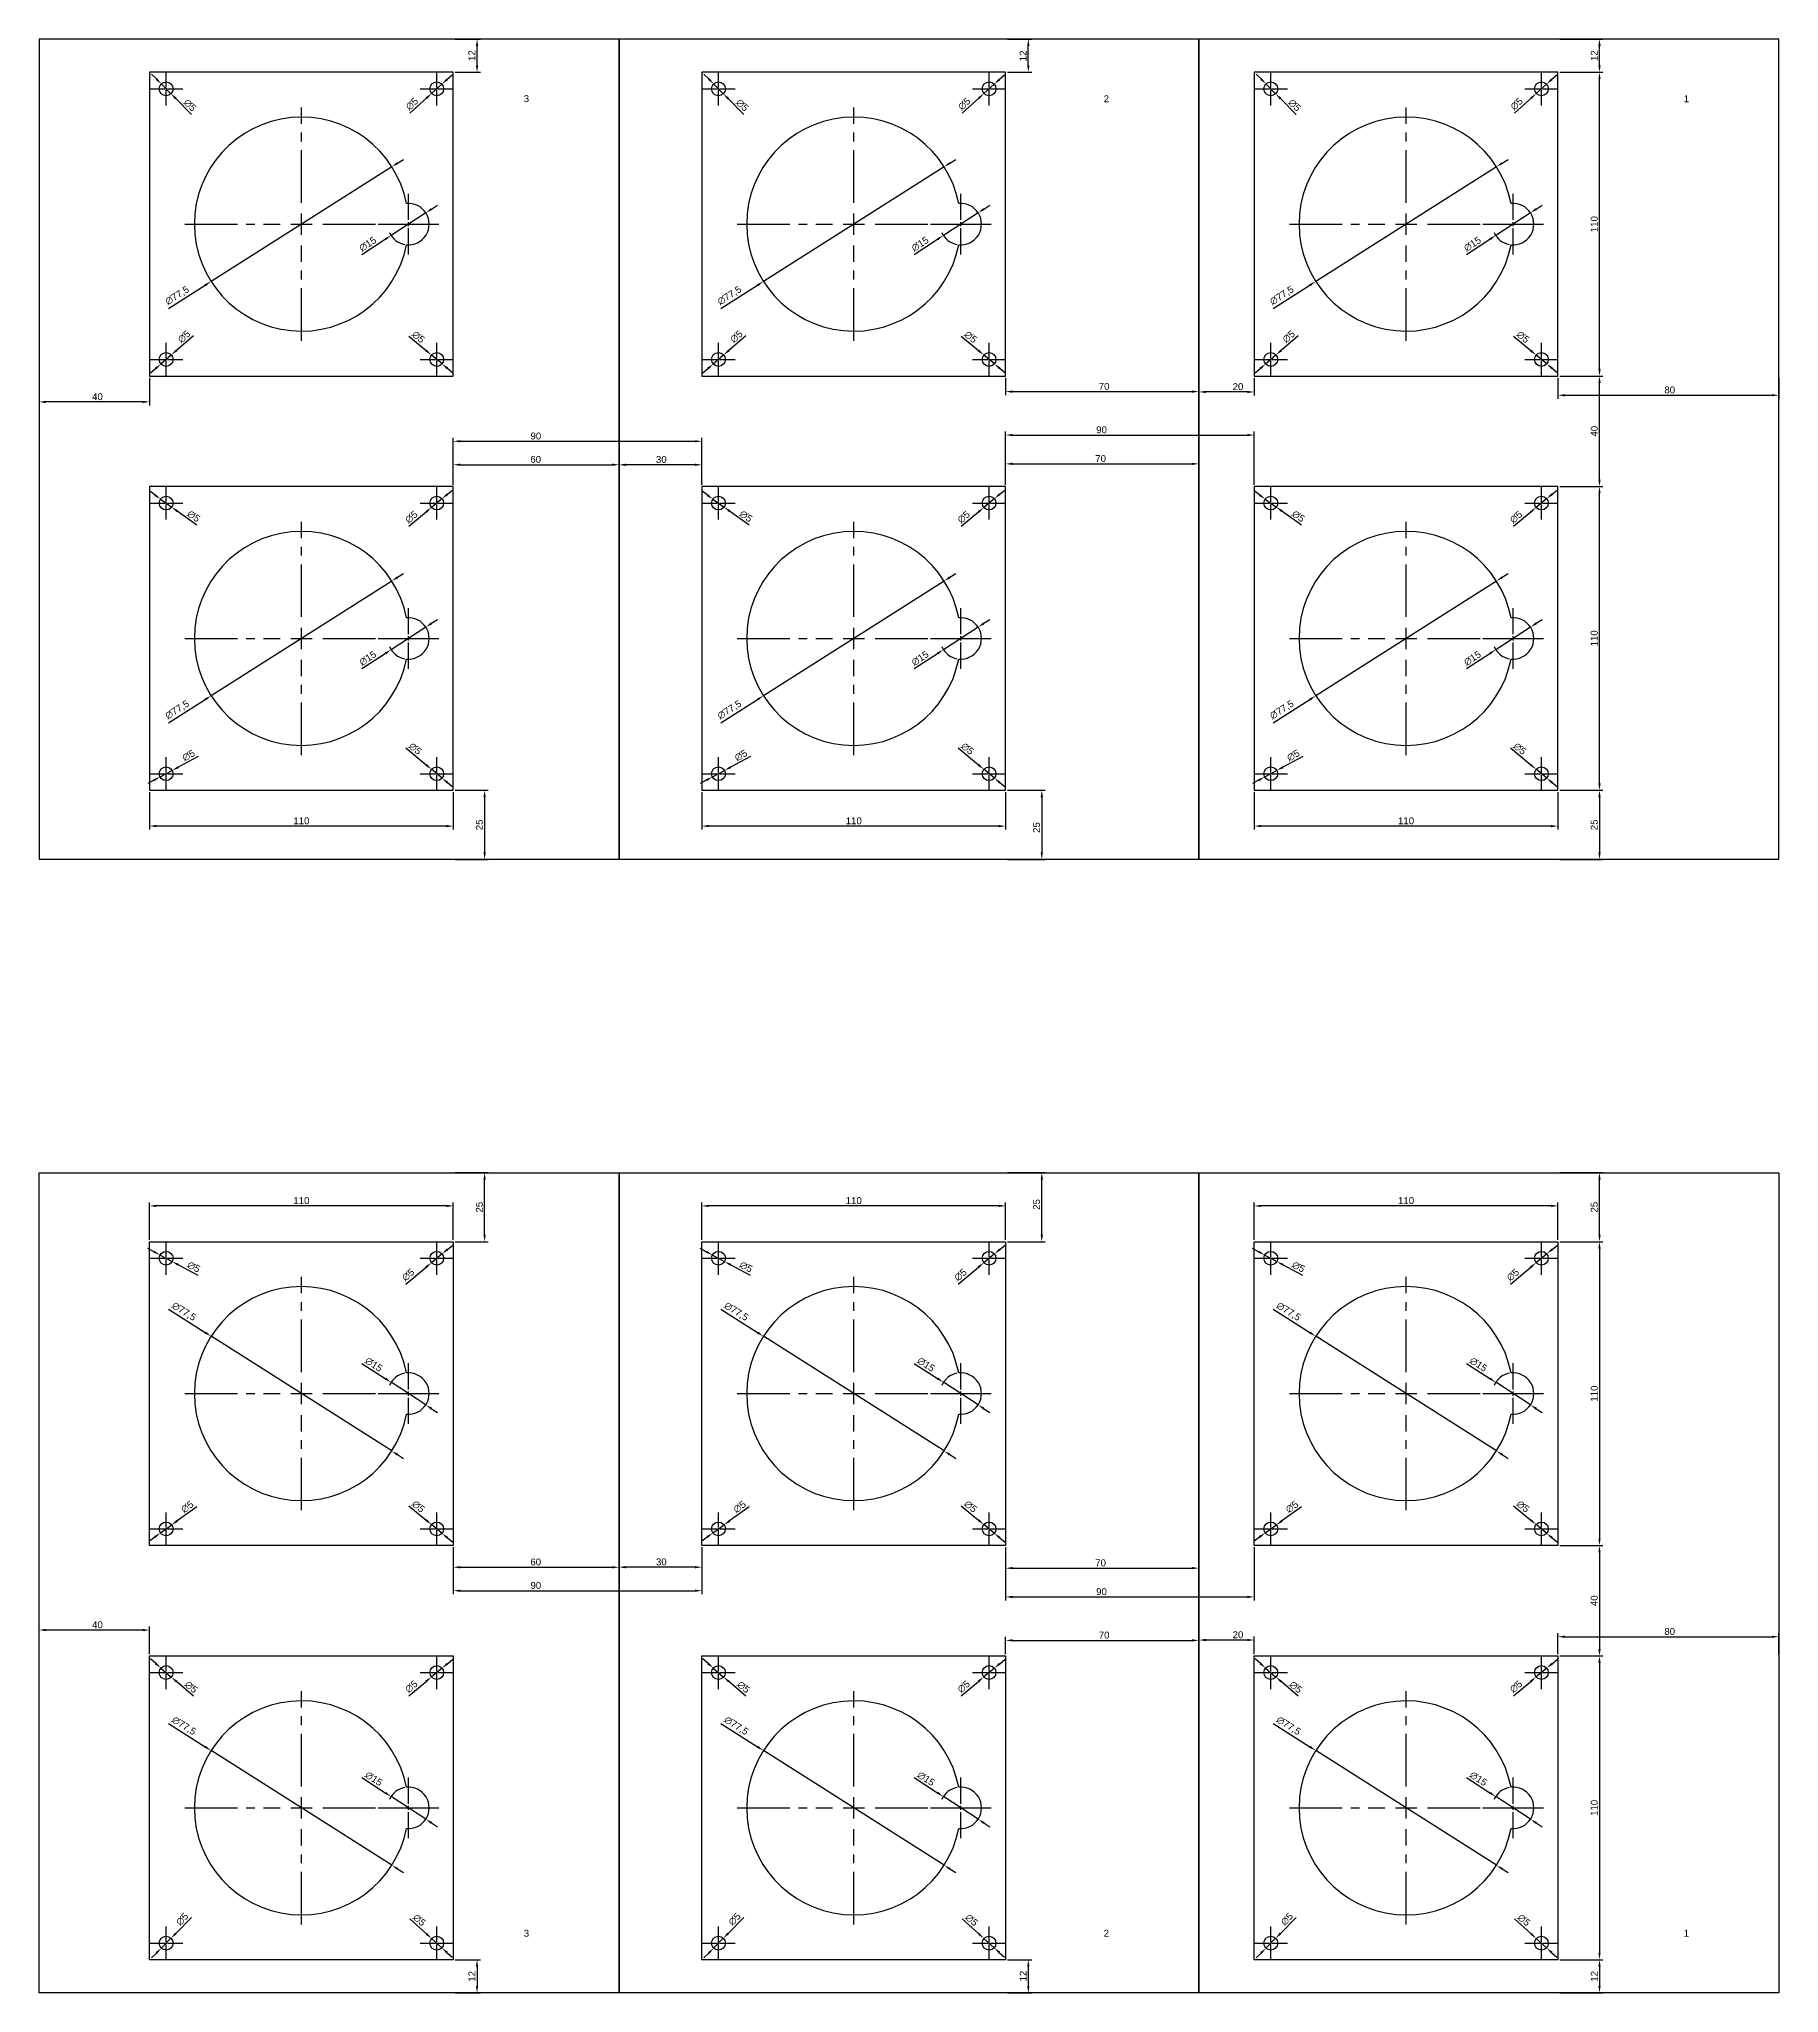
# Model space of a CAD drawing. Header units: millimetres. Extents: x 125 to 755, y 87 to 794.
import ezdxf

# ---------------------------------------------------------------- set-up
doc = ezdxf.new("R2010")
doc.units = ezdxf.units.MM
doc.linetypes.add('CENTER2', pattern=[28.575, 19.05, -3.175, 3.175, -3.175])
doc.styles.get("Standard").update_dxf_attribs({"font": 'arial.ttf'})
doc.dimstyles.new('ISO-25', dxfattribs={"dimtxt": 2.5, "dimasz": 2.5, "dimexe": 1.25, "dimexo": 0.625, "dimtad": 1, "dimtxsty": 'Standard', "dimcen": 2.5, "dimadec": 0, "dimazin": 0, "dimtfac": 1, "dimtmove": 0, "dimatfit": 3, "dimfxl": 1, "dimarcsym": 0})

msp = doc.modelspace()

# ---------------------------------------------------------------- texts
at = {"char_height": 2.5}
for s, insert, attachment_point in [('3', (300.295, 771.277), 7), ('2', (510.295, 771.277), 7), ('1', (720.295, 771.277), 7), ('3', (300.295, 109.53), 1), ('2', (510.295, 109.53), 1), ('1', (720.295, 109.53), 1)]:
    msp.add_mtext_dynamic_manual_height_columns(s, width=24.06773, gutter_width=12.5, heights=[0], dxfattribs=dict(at, insert=insert, attachment_point=attachment_point))

# ---------------------------------------------------------------- blocks, each defined once
blk = doc.blocks.new('*D1')
at = {"color": 0, "lineweight": -2, "transparency": 16777216}
for p, q in [((675.42, 383.68), (691.07, 383.68)), ((689.82, 361.18), (689.82, 381.18)), ((675.42, 358.68), (691.07, 358.68))]:
    blk.add_line(p, q, dxfattribs=at)
at = {"color": 0, "transparency": 16777216}
for points in [[(689.41, 381.18), (690.24, 381.18), (689.82, 383.68)], [(689.41, 361.18), (690.24, 361.18), (689.82, 358.68)]]:
    blk.add_solid(points, dxfattribs=at)
at = {"layer": 'Defpoints', "color": 0, "transparency": 16777216}
for p in [(674.79, 383.68), (689.82, 383.68), (674.79, 358.68)]:
    blk.add_point(p, dxfattribs=at)
at = {"color": 0, "transparency": 16777216, "insert": (687.92, 371.18), "char_height": 2.5, "attachment_point": 5, "rotation": 90}
blk.add_mtext('25', dxfattribs=at)
blk = doc.blocks.new('*D2')
at = {"color": 0, "lineweight": -2, "transparency": 16777216}
for p, q in [((675.42, 358.68), (691.07, 358.68)), ((689.82, 356.18), (689.82, 251.18)), ((675.42, 248.68), (691.07, 248.68))]:
    blk.add_line(p, q, dxfattribs=at)
at = {"color": 0, "transparency": 16777216}
for points in [[(689.41, 356.18), (690.24, 356.18), (689.82, 358.68)], [(689.41, 251.18), (690.24, 251.18), (689.82, 248.68)]]:
    blk.add_solid(points, dxfattribs=at)
at = {"layer": 'Defpoints', "color": 0, "transparency": 16777216}
for p in [(674.79, 358.68), (674.79, 248.68), (689.82, 248.68)]:
    blk.add_point(p, dxfattribs=at)
at = {"color": 0, "transparency": 16777216, "insert": (687.92, 303.68), "char_height": 2.5, "attachment_point": 5, "rotation": 90}
blk.add_mtext('110', dxfattribs=at)
blk = doc.blocks.new('*D3')
at = {"color": 0, "lineweight": -2, "transparency": 16777216}
for p, q in [((675.42, 248.68), (691.07, 248.68)), ((689.82, 246.18), (689.82, 211.18)), ((675.42, 208.68), (691.07, 208.68))]:
    blk.add_line(p, q, dxfattribs=at)
at = {"color": 0, "transparency": 16777216}
for points in [[(689.41, 246.18), (690.24, 246.18), (689.82, 248.68)], [(689.41, 211.18), (690.24, 211.18), (689.82, 208.68)]]:
    blk.add_solid(points, dxfattribs=at)
at = {"layer": 'Defpoints', "color": 0, "transparency": 16777216}
for p in [(674.79, 248.68), (674.79, 208.68), (689.82, 208.68)]:
    blk.add_point(p, dxfattribs=at)
at = {"color": 0, "transparency": 16777216, "insert": (687.92, 228.68), "char_height": 2.5, "attachment_point": 5, "rotation": 90}
blk.add_mtext('40', dxfattribs=at)
blk = doc.blocks.new('*D4')
at = {"color": 0, "lineweight": -2, "transparency": 16777216}
for p, q in [((675.42, 208.68), (691.07, 208.68)), ((689.82, 206.18), (689.82, 101.18)), ((675.42, 98.68), (691.07, 98.68))]:
    blk.add_line(p, q, dxfattribs=at)
at = {"color": 0, "transparency": 16777216}
for points in [[(689.41, 206.18), (690.24, 206.18), (689.82, 208.68)], [(689.41, 101.18), (690.24, 101.18), (689.82, 98.68)]]:
    blk.add_solid(points, dxfattribs=at)
at = {"layer": 'Defpoints', "color": 0, "transparency": 16777216}
for p in [(674.79, 208.68), (674.79, 98.68), (689.82, 98.68)]:
    blk.add_point(p, dxfattribs=at)
at = {"color": 0, "transparency": 16777216, "insert": (687.92, 153.68), "char_height": 2.5, "attachment_point": 5, "rotation": 90}
blk.add_mtext('110', dxfattribs=at)
blk = doc.blocks.new('*D5')
at = {"color": 0, "lineweight": -2, "transparency": 16777216}
for p, q in [((675.42, 98.68), (691.07, 98.68)), ((689.82, 96.18), (689.82, 89.18)), ((675.42, 86.68), (691.07, 86.68))]:
    blk.add_line(p, q, dxfattribs=at)
at = {"color": 0, "transparency": 16777216}
for points in [[(689.41, 96.18), (690.24, 96.18), (689.82, 98.68)], [(689.41, 89.18), (690.24, 89.18), (689.82, 86.68)]]:
    blk.add_solid(points, dxfattribs=at)
at = {"layer": 'Defpoints', "color": 0, "transparency": 16777216}
for p in [(674.79, 98.68), (674.79, 86.68), (689.82, 86.68)]:
    blk.add_point(p, dxfattribs=at)
at = {"color": 0, "transparency": 16777216, "insert": (687.94, 92.68), "char_height": 2.5, "attachment_point": 5, "rotation": 90}
blk.add_mtext('12', dxfattribs=at)
blk = doc.blocks.new('*D6')
at = {"color": 0, "lineweight": -2, "transparency": 16777216}
for p, q in [((564.79, 359.3), (564.79, 372.89)), ((672.29, 371.64), (567.29, 371.64)), ((674.79, 359.3), (674.79, 372.89))]:
    blk.add_line(p, q, dxfattribs=at)
at = {"color": 0, "transparency": 16777216}
for points in [[(567.29, 372.06), (567.29, 371.23), (564.79, 371.64)], [(672.29, 372.06), (672.29, 371.23), (674.79, 371.64)]]:
    blk.add_solid(points, dxfattribs=at)
at = {"layer": 'Defpoints', "color": 0, "transparency": 16777216}
for p in [(564.79, 371.64), (564.79, 358.68), (674.79, 358.68)]:
    blk.add_point(p, dxfattribs=at)
at = {"color": 0, "transparency": 16777216, "insert": (619.79, 373.54), "char_height": 2.5, "attachment_point": 5}
blk.add_mtext('110', dxfattribs=at)
blk = doc.blocks.new('*D7')
at = {"color": 0, "lineweight": -2, "transparency": 16777216}
for p, q in [((670.72, 354.27), (666.87, 351.08)), ((672.64, 355.87), (674.56, 357.47)), ((657.56, 343.34), (664.95, 349.48))]:
    blk.add_line(p, q, dxfattribs=at)
at = {"color": 0, "transparency": 16777216}
for points in [[(672.37, 356.19), (672.91, 355.55), (670.72, 354.27)], [(664.68, 349.8), (665.21, 349.16), (666.87, 351.08)]]:
    blk.add_solid(points, dxfattribs=at)
at = {"layer": 'Defpoints', "color": 0, "transparency": 16777216}
for p in [(670.72, 354.27), (666.87, 351.08)]:
    blk.add_point(p, dxfattribs=at)
at = {"color": 0, "transparency": 16777216, "insert": (658.46, 346.66), "char_height": 2.5, "attachment_point": 5, "rotation": 39.71559}
blk.add_mtext('∅5', dxfattribs=at)
blk = doc.blocks.new('*D8')
at = {"color": 0, "lineweight": -2, "transparency": 16777216}
for p, q in [((566.39, 355.04), (564.18, 356.22)), ((568.59, 353.86), (573, 351.49)), ((582.36, 346.47), (575.2, 350.31))]:
    blk.add_line(p, q, dxfattribs=at)
at = {"color": 0, "transparency": 16777216}
for points in [[(566.58, 355.41), (566.19, 354.67), (568.59, 353.86)], [(575.4, 350.68), (575, 349.95), (573, 351.49)]]:
    blk.add_solid(points, dxfattribs=at)
at = {"layer": 'Defpoints', "color": 0, "transparency": 16777216}
for p in [(568.59, 353.86), (573, 351.49)]:
    blk.add_point(p, dxfattribs=at)
at = {"color": 0, "transparency": 16777216, "insert": (580.82, 349.54), "char_height": 2.5, "attachment_point": 5, "rotation": 331.8028}
blk.add_mtext('∅5', dxfattribs=at)
blk = doc.blocks.new('*D9')
at = {"color": 0, "lineweight": -2, "transparency": 16777216}
for p, q in [((581.9, 262.7), (574.85, 257.6)), ((568.77, 253.21), (572.82, 256.14)), ((566.74, 251.75), (564.72, 250.28))]:
    blk.add_line(p, q, dxfattribs=at)
at = {"color": 0, "transparency": 16777216}
for points in [[(574.6, 257.94), (575.09, 257.27), (572.82, 256.14)], [(566.5, 252.08), (566.99, 251.41), (568.77, 253.21)]]:
    blk.add_solid(points, dxfattribs=at)
at = {"layer": 'Defpoints', "color": 0, "transparency": 16777216}
for p in [(572.82, 256.14), (568.77, 253.21)]:
    blk.add_point(p, dxfattribs=at)
at = {"color": 0, "transparency": 16777216, "insert": (578.47, 262.65), "char_height": 2.5, "attachment_point": 5, "rotation": 35.85793}
blk.add_mtext('∅5', dxfattribs=at)
blk = doc.blocks.new('*D10')
at = {"color": 0, "lineweight": -2, "transparency": 16777216}
for p, q in [((658.71, 263.08), (664.95, 257.88)), ((670.72, 253.08), (666.87, 256.28)), ((672.64, 251.48), (674.56, 249.88))]:
    blk.add_line(p, q, dxfattribs=at)
at = {"color": 0, "transparency": 16777216}
for points in [[(665.22, 258.2), (664.69, 257.56), (666.87, 256.28)], [(672.9, 251.8), (672.37, 251.16), (670.72, 253.08)]]:
    blk.add_solid(points, dxfattribs=at)
at = {"layer": 'Defpoints', "color": 0, "transparency": 16777216}
for p in [(666.87, 256.28), (670.72, 253.08)]:
    blk.add_point(p, dxfattribs=at)
at = {"color": 0, "transparency": 16777216, "insert": (662.13, 262.79), "char_height": 2.5, "attachment_point": 5, "rotation": 320.21005}
blk.add_mtext('∅5', dxfattribs=at)
blk = doc.blocks.new('*D11')
at = {"color": 0, "lineweight": -2, "transparency": 16777216}
for p, q in [((580.03, 114.01), (574.31, 108.23)), ((569.04, 102.9), (572.55, 106.45)), ((567.28, 101.12), (565.52, 99.34))]:
    blk.add_line(p, q, dxfattribs=at)
at = {"color": 0, "transparency": 16777216}
for points in [[(574.01, 108.52), (574.61, 107.94), (572.55, 106.45)], [(566.98, 101.41), (567.57, 100.83), (569.04, 102.9)]]:
    blk.add_solid(points, dxfattribs=at)
at = {"layer": 'Defpoints', "color": 0, "transparency": 16777216}
for p in [(572.55, 106.45), (569.04, 102.9)]:
    blk.add_point(p, dxfattribs=at)
at = {"color": 0, "transparency": 16777216, "insert": (576.65, 113.39), "char_height": 2.5, "attachment_point": 5, "rotation": 45.31352}
blk.add_mtext('∅5', dxfattribs=at)
blk = doc.blocks.new('*D12')
at = {"color": 0, "lineweight": -2, "transparency": 16777216}
for p, q in [((659.07, 113.49), (665.09, 108.03)), ((670.65, 103), (666.94, 106.36)), ((672.5, 101.32), (674.35, 99.64))]:
    blk.add_line(p, q, dxfattribs=at)
at = {"color": 0, "transparency": 16777216}
for points in [[(665.37, 108.34), (664.81, 107.73), (666.94, 106.36)], [(672.78, 101.63), (672.22, 101.01), (670.65, 103)]]:
    blk.add_solid(points, dxfattribs=at)
at = {"layer": 'Defpoints', "color": 0, "transparency": 16777216}
for p in [(666.94, 106.36), (670.65, 103)]:
    blk.add_point(p, dxfattribs=at)
at = {"color": 0, "transparency": 16777216, "insert": (662.48, 113.06), "char_height": 2.5, "attachment_point": 5, "rotation": 317.7963}
blk.add_mtext('∅5', dxfattribs=at)
blk = doc.blocks.new('*D13')
at = {"color": 0, "lineweight": -2, "transparency": 16777216}
for p, q in [((567.02, 205.96), (565.13, 207.6)), ((568.91, 204.32), (572.68, 201.04)), ((580.7, 194.07), (574.57, 199.4))]:
    blk.add_line(p, q, dxfattribs=at)
at = {"color": 0, "transparency": 16777216}
for points in [[(567.29, 206.27), (566.75, 205.64), (568.91, 204.32)], [(574.84, 199.71), (574.3, 199.08), (572.68, 201.04)]]:
    blk.add_solid(points, dxfattribs=at)
at = {"layer": 'Defpoints', "color": 0, "transparency": 16777216}
for p in [(568.91, 204.32), (572.68, 201.04)]:
    blk.add_point(p, dxfattribs=at)
at = {"color": 0, "transparency": 16777216, "insert": (579.87, 197.4), "char_height": 2.5, "attachment_point": 5, "rotation": 319.01095}
blk.add_mtext('∅5', dxfattribs=at)
blk = doc.blocks.new('*D14')
at = {"color": 0, "lineweight": -2, "transparency": 16777216}
for p, q in [((672.64, 205.87), (674.56, 207.47)), ((658.71, 194.28), (664.95, 199.48)), ((670.72, 204.28), (666.87, 201.08))]:
    blk.add_line(p, q, dxfattribs=at)
at = {"color": 0, "transparency": 16777216}
for points in [[(672.37, 206.19), (672.9, 205.55), (670.72, 204.28)], [(664.69, 199.8), (665.22, 199.16), (666.87, 201.08)]]:
    blk.add_solid(points, dxfattribs=at)
at = {"layer": 'Defpoints', "color": 0, "transparency": 16777216}
for p in [(666.87, 201.08), (670.72, 204.28)]:
    blk.add_point(p, dxfattribs=at)
at = {"color": 0, "transparency": 16777216, "insert": (659.61, 197.59), "char_height": 2.5, "attachment_point": 5, "rotation": 39.77526}
blk.add_mtext('∅5', dxfattribs=at)
blk = doc.blocks.new('*U15')
at = {"color": 0, "linetype": 'CENTER2', "transparency": 16777216}
for p, q in [((-6, 0), (-0.5, 0)), ((0, 0.5), (0, 6)), ((0.5, 0), (6, 0)), ((0, -6), (0, -0.5))]:
    blk.add_line(p, q, dxfattribs=at)
at = {"color": 0, "linetype": 'Continuous', "transparency": 16777216}
for p, q in [((-0.25, 0), (0.25, 0)), ((0, -0.25), (0, 0.25))]:
    blk.add_line(p, q, dxfattribs=at)
blk = doc.blocks.new('*U16')
at = {"color": 0, "linetype": 'CENTER2', "transparency": 16777216}
for p, q in [((-6, 0), (-0.5, 0)), ((0, 0.5), (0, 6)), ((0.5, 0), (6, 0)), ((0, -6), (0, -0.5))]:
    blk.add_line(p, q, dxfattribs=at)
at = {"color": 0, "linetype": 'Continuous', "transparency": 16777216}
for p, q in [((-0.25, 0), (0.25, 0)), ((0, -0.25), (0, 0.25))]:
    blk.add_line(p, q, dxfattribs=at)
blk = doc.blocks.new('*U17')
at = {"color": 0, "linetype": 'CENTER2', "transparency": 16777216}
for p, q in [((-6, 0), (-0.5, 0)), ((0, 0.5), (0, 6)), ((0.5, 0), (6, 0)), ((0, -6), (0, -0.5))]:
    blk.add_line(p, q, dxfattribs=at)
at = {"color": 0, "linetype": 'Continuous', "transparency": 16777216}
for p, q in [((-0.25, 0), (0.25, 0)), ((0, -0.25), (0, 0.25))]:
    blk.add_line(p, q, dxfattribs=at)
blk = doc.blocks.new('*U18')
at = {"color": 0, "linetype": 'CENTER2', "transparency": 16777216}
for p, q in [((-6, 0), (-0.5, 0)), ((0, 0.5), (0, 6)), ((0.5, 0), (6, 0)), ((0, -6), (0, -0.5))]:
    blk.add_line(p, q, dxfattribs=at)
at = {"color": 0, "linetype": 'Continuous', "transparency": 16777216}
for p, q in [((-0.25, 0), (0.25, 0)), ((0, -0.25), (0, 0.25))]:
    blk.add_line(p, q, dxfattribs=at)
blk = doc.blocks.new('*U19')
at = {"color": 0, "linetype": 'CENTER2', "transparency": 16777216}
for p, q in [((-6, 0), (-0.5, 0)), ((0, 0.5), (0, 6)), ((0.5, 0), (6, 0)), ((0, -6), (0, -0.5))]:
    blk.add_line(p, q, dxfattribs=at)
at = {"color": 0, "linetype": 'Continuous', "transparency": 16777216}
for p, q in [((-0.25, 0), (0.25, 0)), ((0, -0.25), (0, 0.25))]:
    blk.add_line(p, q, dxfattribs=at)
blk = doc.blocks.new('*U20')
at = {"color": 0, "linetype": 'CENTER2', "transparency": 16777216}
for p, q in [((-6, 0), (-0.5, 0)), ((0, 0.5), (0, 6)), ((0.5, 0), (6, 0)), ((0, -6), (0, -0.5))]:
    blk.add_line(p, q, dxfattribs=at)
at = {"color": 0, "linetype": 'Continuous', "transparency": 16777216}
for p, q in [((-0.25, 0), (0.25, 0)), ((0, -0.25), (0, 0.25))]:
    blk.add_line(p, q, dxfattribs=at)
blk = doc.blocks.new('*U21')
at = {"color": 0, "linetype": 'CENTER2', "transparency": 16777216}
for p, q in [((-6, 0), (-0.5, 0)), ((0, 0.5), (0, 6)), ((0.5, 0), (6, 0)), ((0, -6), (0, -0.5))]:
    blk.add_line(p, q, dxfattribs=at)
at = {"color": 0, "linetype": 'Continuous', "transparency": 16777216}
for p, q in [((-0.25, 0), (0.25, 0)), ((0, -0.25), (0, 0.25))]:
    blk.add_line(p, q, dxfattribs=at)
blk = doc.blocks.new('*U22')
at = {"color": 0, "linetype": 'CENTER2', "transparency": 16777216}
for p, q in [((-6, 0), (-0.5, 0)), ((0, 0.5), (0, 6)), ((0.5, 0), (6, 0)), ((0, -6), (0, -0.5))]:
    blk.add_line(p, q, dxfattribs=at)
at = {"color": 0, "linetype": 'Continuous', "transparency": 16777216}
for p, q in [((-0.25, 0), (0.25, 0)), ((0, -0.25), (0, 0.25))]:
    blk.add_line(p, q, dxfattribs=at)
blk = doc.blocks.new('*D23')
at = {"color": 0, "lineweight": -2, "transparency": 16777216}
for p, q in [((674.79, 209.3), (674.79, 216.89)), ((677.29, 215.64), (752.29, 215.64)), ((754.79, 209.3), (754.79, 216.89))]:
    blk.add_line(p, q, dxfattribs=at)
at = {"color": 0, "transparency": 16777216}
for points in [[(677.29, 216.06), (677.29, 215.23), (674.79, 215.64)], [(752.29, 216.06), (752.29, 215.23), (754.79, 215.64)]]:
    blk.add_solid(points, dxfattribs=at)
at = {"layer": 'Defpoints', "color": 0, "transparency": 16777216}
for p in [(754.79, 215.64), (674.79, 208.68), (754.79, 208.68)]:
    blk.add_point(p, dxfattribs=at)
at = {"color": 0, "transparency": 16777216, "insert": (715.25, 217.54), "char_height": 2.5, "attachment_point": 5}
blk.add_mtext('80', dxfattribs=at)
blk = doc.blocks.new('*D35')
at = {"color": 0, "lineweight": -2, "transparency": 16777216}
for p, q in [((364.79, 359.3), (364.79, 372.89)), ((472.29, 371.64), (367.29, 371.64)), ((474.79, 359.3), (474.79, 372.89))]:
    blk.add_line(p, q, dxfattribs=at)
at = {"color": 0, "transparency": 16777216}
for points in [[(367.29, 372.06), (367.29, 371.23), (364.79, 371.64)], [(472.29, 372.06), (472.29, 371.23), (474.79, 371.64)]]:
    blk.add_solid(points, dxfattribs=at)
at = {"layer": 'Defpoints', "color": 0, "transparency": 16777216}
for p in [(364.79, 371.64), (364.79, 358.68), (474.79, 358.68)]:
    blk.add_point(p, dxfattribs=at)
at = {"color": 0, "transparency": 16777216, "insert": (419.79, 373.54), "char_height": 2.5, "attachment_point": 5}
blk.add_mtext('110', dxfattribs=at)
blk = doc.blocks.new('*D36')
at = {"color": 0, "lineweight": -2, "transparency": 16777216}
for p, q in [((470.72, 354.27), (466.87, 351.08)), ((472.64, 355.87), (474.56, 357.47)), ((457.56, 343.34), (464.95, 349.48))]:
    blk.add_line(p, q, dxfattribs=at)
at = {"color": 0, "transparency": 16777216}
for points in [[(472.37, 356.19), (472.91, 355.55), (470.72, 354.27)], [(464.68, 349.8), (465.21, 349.16), (466.87, 351.08)]]:
    blk.add_solid(points, dxfattribs=at)
at = {"layer": 'Defpoints', "color": 0, "transparency": 16777216}
for p in [(470.72, 354.27), (466.87, 351.08)]:
    blk.add_point(p, dxfattribs=at)
at = {"color": 0, "transparency": 16777216, "insert": (458.46, 346.66), "char_height": 2.5, "attachment_point": 5, "rotation": 39.71559}
blk.add_mtext('∅5', dxfattribs=at)
blk = doc.blocks.new('*D37')
at = {"color": 0, "lineweight": -2, "transparency": 16777216}
for p, q in [((366.39, 355.04), (364.18, 356.22)), ((368.59, 353.86), (373, 351.49)), ((382.36, 346.47), (375.2, 350.31))]:
    blk.add_line(p, q, dxfattribs=at)
at = {"color": 0, "transparency": 16777216}
for points in [[(366.58, 355.41), (366.19, 354.67), (368.59, 353.86)], [(375.4, 350.68), (375, 349.95), (373, 351.49)]]:
    blk.add_solid(points, dxfattribs=at)
at = {"layer": 'Defpoints', "color": 0, "transparency": 16777216}
for p in [(368.59, 353.86), (373, 351.49)]:
    blk.add_point(p, dxfattribs=at)
at = {"color": 0, "transparency": 16777216, "insert": (380.82, 349.54), "char_height": 2.5, "attachment_point": 5, "rotation": 331.8028}
blk.add_mtext('∅5', dxfattribs=at)
blk = doc.blocks.new('*D38')
at = {"color": 0, "lineweight": -2, "transparency": 16777216}
for p, q in [((381.9, 262.7), (374.85, 257.6)), ((368.77, 253.21), (372.82, 256.14)), ((366.74, 251.75), (364.72, 250.28))]:
    blk.add_line(p, q, dxfattribs=at)
at = {"color": 0, "transparency": 16777216}
for points in [[(374.6, 257.94), (375.09, 257.27), (372.82, 256.14)], [(366.5, 252.08), (366.99, 251.41), (368.77, 253.21)]]:
    blk.add_solid(points, dxfattribs=at)
at = {"layer": 'Defpoints', "color": 0, "transparency": 16777216}
for p in [(372.82, 256.14), (368.77, 253.21)]:
    blk.add_point(p, dxfattribs=at)
at = {"color": 0, "transparency": 16777216, "insert": (378.47, 262.65), "char_height": 2.5, "attachment_point": 5, "rotation": 35.85793}
blk.add_mtext('∅5', dxfattribs=at)
blk = doc.blocks.new('*D39')
at = {"color": 0, "lineweight": -2, "transparency": 16777216}
for p, q in [((458.71, 263.08), (464.95, 257.88)), ((470.72, 253.08), (466.87, 256.28)), ((472.64, 251.48), (474.56, 249.88))]:
    blk.add_line(p, q, dxfattribs=at)
at = {"color": 0, "transparency": 16777216}
for points in [[(465.22, 258.2), (464.69, 257.56), (466.87, 256.28)], [(472.9, 251.8), (472.37, 251.16), (470.72, 253.08)]]:
    blk.add_solid(points, dxfattribs=at)
at = {"layer": 'Defpoints', "color": 0, "transparency": 16777216}
for p in [(466.87, 256.28), (470.72, 253.08)]:
    blk.add_point(p, dxfattribs=at)
at = {"color": 0, "transparency": 16777216, "insert": (462.13, 262.79), "char_height": 2.5, "attachment_point": 5, "rotation": 320.21005}
blk.add_mtext('∅5', dxfattribs=at)
blk = doc.blocks.new('*D40')
at = {"color": 0, "lineweight": -2, "transparency": 16777216}
for p, q in [((380.03, 114.01), (374.31, 108.23)), ((369.04, 102.9), (372.55, 106.45)), ((367.28, 101.12), (365.52, 99.34))]:
    blk.add_line(p, q, dxfattribs=at)
at = {"color": 0, "transparency": 16777216}
for points in [[(374.01, 108.52), (374.61, 107.94), (372.55, 106.45)], [(366.98, 101.41), (367.57, 100.83), (369.04, 102.9)]]:
    blk.add_solid(points, dxfattribs=at)
at = {"layer": 'Defpoints', "color": 0, "transparency": 16777216}
for p in [(372.55, 106.45), (369.04, 102.9)]:
    blk.add_point(p, dxfattribs=at)
at = {"color": 0, "transparency": 16777216, "insert": (376.65, 113.39), "char_height": 2.5, "attachment_point": 5, "rotation": 45.31352}
blk.add_mtext('∅5', dxfattribs=at)
blk = doc.blocks.new('*D32')
at = {"color": 0, "lineweight": -2, "transparency": 16777216}
for p, q in [((459.07, 113.49), (465.09, 108.03)), ((470.65, 103), (466.94, 106.36)), ((472.5, 101.32), (474.35, 99.64))]:
    blk.add_line(p, q, dxfattribs=at)
at = {"color": 0, "transparency": 16777216}
for points in [[(465.37, 108.34), (464.81, 107.73), (466.94, 106.36)], [(472.78, 101.63), (472.22, 101.01), (470.65, 103)]]:
    blk.add_solid(points, dxfattribs=at)
at = {"layer": 'Defpoints', "color": 0, "transparency": 16777216}
for p in [(466.94, 106.36), (470.65, 103)]:
    blk.add_point(p, dxfattribs=at)
at = {"color": 0, "transparency": 16777216, "insert": (462.48, 113.06), "char_height": 2.5, "attachment_point": 5, "rotation": 317.7963}
blk.add_mtext('∅5', dxfattribs=at)
blk = doc.blocks.new('*D33')
at = {"color": 0, "lineweight": -2, "transparency": 16777216}
for p, q in [((367.02, 205.96), (365.13, 207.6)), ((368.91, 204.32), (372.68, 201.04)), ((380.7, 194.07), (374.57, 199.4))]:
    blk.add_line(p, q, dxfattribs=at)
at = {"color": 0, "transparency": 16777216}
for points in [[(367.29, 206.27), (366.75, 205.64), (368.91, 204.32)], [(374.84, 199.71), (374.3, 199.08), (372.68, 201.04)]]:
    blk.add_solid(points, dxfattribs=at)
at = {"layer": 'Defpoints', "color": 0, "transparency": 16777216}
for p in [(368.91, 204.32), (372.68, 201.04)]:
    blk.add_point(p, dxfattribs=at)
at = {"color": 0, "transparency": 16777216, "insert": (379.87, 197.4), "char_height": 2.5, "attachment_point": 5, "rotation": 319.01095}
blk.add_mtext('∅5', dxfattribs=at)
blk = doc.blocks.new('*D34')
at = {"color": 0, "lineweight": -2, "transparency": 16777216}
for p, q in [((472.64, 205.87), (474.56, 207.47)), ((458.71, 194.28), (464.95, 199.48)), ((470.72, 204.28), (466.87, 201.08))]:
    blk.add_line(p, q, dxfattribs=at)
at = {"color": 0, "transparency": 16777216}
for points in [[(472.37, 206.19), (472.9, 205.55), (470.72, 204.28)], [(464.69, 199.8), (465.22, 199.16), (466.87, 201.08)]]:
    blk.add_solid(points, dxfattribs=at)
at = {"layer": 'Defpoints', "color": 0, "transparency": 16777216}
for p in [(466.87, 201.08), (470.72, 204.28)]:
    blk.add_point(p, dxfattribs=at)
at = {"color": 0, "transparency": 16777216, "insert": (459.61, 197.59), "char_height": 2.5, "attachment_point": 5, "rotation": 39.77526}
blk.add_mtext('∅5', dxfattribs=at)
blk = doc.blocks.new('*U29')
at = {"color": 0, "linetype": 'CENTER2', "transparency": 16777216}
for p, q in [((-6, 0), (-0.5, 0)), ((0, 0.5), (0, 6)), ((0.5, 0), (6, 0)), ((0, -6), (0, -0.5))]:
    blk.add_line(p, q, dxfattribs=at)
at = {"color": 0, "linetype": 'Continuous', "transparency": 16777216}
for p, q in [((-0.25, 0), (0.25, 0)), ((0, -0.25), (0, 0.25))]:
    blk.add_line(p, q, dxfattribs=at)
blk = doc.blocks.new('*U30')
at = {"color": 0, "linetype": 'CENTER2', "transparency": 16777216}
for p, q in [((-6, 0), (-0.5, 0)), ((0, 0.5), (0, 6)), ((0.5, 0), (6, 0)), ((0, -6), (0, -0.5))]:
    blk.add_line(p, q, dxfattribs=at)
at = {"color": 0, "linetype": 'Continuous', "transparency": 16777216}
for p, q in [((-0.25, 0), (0.25, 0)), ((0, -0.25), (0, 0.25))]:
    blk.add_line(p, q, dxfattribs=at)
blk = doc.blocks.new('*U31')
at = {"color": 0, "linetype": 'CENTER2', "transparency": 16777216}
for p, q in [((-6, 0), (-0.5, 0)), ((0, 0.5), (0, 6)), ((0.5, 0), (6, 0)), ((0, -6), (0, -0.5))]:
    blk.add_line(p, q, dxfattribs=at)
at = {"color": 0, "linetype": 'Continuous', "transparency": 16777216}
for p, q in [((-0.25, 0), (0.25, 0)), ((0, -0.25), (0, 0.25))]:
    blk.add_line(p, q, dxfattribs=at)
blk = doc.blocks.new('*U24')
at = {"color": 0, "linetype": 'CENTER2', "transparency": 16777216}
for p, q in [((-6, 0), (-0.5, 0)), ((0, 0.5), (0, 6)), ((0.5, 0), (6, 0)), ((0, -6), (0, -0.5))]:
    blk.add_line(p, q, dxfattribs=at)
at = {"color": 0, "linetype": 'Continuous', "transparency": 16777216}
for p, q in [((-0.25, 0), (0.25, 0)), ((0, -0.25), (0, 0.25))]:
    blk.add_line(p, q, dxfattribs=at)
blk = doc.blocks.new('*U25')
at = {"color": 0, "linetype": 'CENTER2', "transparency": 16777216}
for p, q in [((-6, 0), (-0.5, 0)), ((0, 0.5), (0, 6)), ((0.5, 0), (6, 0)), ((0, -6), (0, -0.5))]:
    blk.add_line(p, q, dxfattribs=at)
at = {"color": 0, "linetype": 'Continuous', "transparency": 16777216}
for p, q in [((-0.25, 0), (0.25, 0)), ((0, -0.25), (0, 0.25))]:
    blk.add_line(p, q, dxfattribs=at)
blk = doc.blocks.new('*U26')
at = {"color": 0, "linetype": 'CENTER2', "transparency": 16777216}
for p, q in [((-6, 0), (-0.5, 0)), ((0, 0.5), (0, 6)), ((0.5, 0), (6, 0)), ((0, -6), (0, -0.5))]:
    blk.add_line(p, q, dxfattribs=at)
at = {"color": 0, "linetype": 'Continuous', "transparency": 16777216}
for p, q in [((-0.25, 0), (0.25, 0)), ((0, -0.25), (0, 0.25))]:
    blk.add_line(p, q, dxfattribs=at)
blk = doc.blocks.new('*U27')
at = {"color": 0, "linetype": 'CENTER2', "transparency": 16777216}
for p, q in [((-6, 0), (-0.5, 0)), ((0, 0.5), (0, 6)), ((0.5, 0), (6, 0)), ((0, -6), (0, -0.5))]:
    blk.add_line(p, q, dxfattribs=at)
at = {"color": 0, "linetype": 'Continuous', "transparency": 16777216}
for p, q in [((-0.25, 0), (0.25, 0)), ((0, -0.25), (0, 0.25))]:
    blk.add_line(p, q, dxfattribs=at)
blk = doc.blocks.new('*U28')
at = {"color": 0, "linetype": 'CENTER2', "transparency": 16777216}
for p, q in [((-6, 0), (-0.5, 0)), ((0, 0.5), (0, 6)), ((0.5, 0), (6, 0)), ((0, -6), (0, -0.5))]:
    blk.add_line(p, q, dxfattribs=at)
at = {"color": 0, "linetype": 'Continuous', "transparency": 16777216}
for p, q in [((-0.25, 0), (0.25, 0)), ((0, -0.25), (0, 0.25))]:
    blk.add_line(p, q, dxfattribs=at)
blk = doc.blocks.new('*D41')
at = {"color": 0, "lineweight": -2, "transparency": 16777216}
for p, q in [((474.79, 248.05), (474.79, 239.23)), ((544.79, 248.05), (544.79, 239.23)), ((477.29, 240.48), (542.29, 240.48))]:
    blk.add_line(p, q, dxfattribs=at)
at = {"color": 0, "transparency": 16777216}
for points in [[(477.29, 240.9), (477.29, 240.07), (474.79, 240.48)], [(542.29, 240.9), (542.29, 240.07), (544.79, 240.48)]]:
    blk.add_solid(points, dxfattribs=at)
at = {"layer": 'Defpoints', "color": 0, "transparency": 16777216}
for p in [(474.79, 248.68), (544.79, 248.68), (544.79, 240.48)]:
    blk.add_point(p, dxfattribs=at)
at = {"color": 0, "transparency": 16777216, "insert": (509.18, 242.38), "char_height": 2.5, "attachment_point": 5}
blk.add_mtext('70', dxfattribs=at)
blk = doc.blocks.new('*D42')
at = {"color": 0, "lineweight": -2, "transparency": 16777216}
for p, q in [((474.79, 248.05), (474.79, 228.81)), ((564.79, 248.05), (564.79, 228.81)), ((477.29, 230.06), (562.29, 230.06))]:
    blk.add_line(p, q, dxfattribs=at)
at = {"color": 0, "transparency": 16777216}
for points in [[(477.29, 230.48), (477.29, 229.64), (474.79, 230.06)], [(562.29, 230.48), (562.29, 229.64), (564.79, 230.06)]]:
    blk.add_solid(points, dxfattribs=at)
at = {"layer": 'Defpoints', "color": 0, "transparency": 16777216}
for p in [(474.79, 248.68), (564.79, 248.68), (564.79, 230.06)]:
    blk.add_point(p, dxfattribs=at)
at = {"color": 0, "transparency": 16777216, "insert": (509.51, 231.96), "char_height": 2.5, "attachment_point": 5}
blk.add_mtext('90', dxfattribs=at)
blk = doc.blocks.new('*D51')
at = {"color": 0, "lineweight": -2, "transparency": 16777216}
for p, q in [((164.79, 359.3), (164.79, 372.89)), ((272.29, 371.64), (167.29, 371.64)), ((274.79, 359.3), (274.79, 372.89))]:
    blk.add_line(p, q, dxfattribs=at)
at = {"color": 0, "transparency": 16777216}
for points in [[(167.29, 372.06), (167.29, 371.23), (164.79, 371.64)], [(272.29, 372.06), (272.29, 371.23), (274.79, 371.64)]]:
    blk.add_solid(points, dxfattribs=at)
at = {"layer": 'Defpoints', "color": 0, "transparency": 16777216}
for p in [(164.79, 371.64), (164.79, 358.68), (274.79, 358.68)]:
    blk.add_point(p, dxfattribs=at)
at = {"color": 0, "transparency": 16777216, "insert": (219.79, 373.54), "char_height": 2.5, "attachment_point": 5}
blk.add_mtext('110', dxfattribs=at)
blk = doc.blocks.new('*D52')
at = {"color": 0, "lineweight": -2, "transparency": 16777216}
for p, q in [((270.72, 354.27), (266.87, 351.08)), ((272.64, 355.87), (274.56, 357.47)), ((257.56, 343.34), (264.95, 349.48))]:
    blk.add_line(p, q, dxfattribs=at)
at = {"color": 0, "transparency": 16777216}
for points in [[(272.37, 356.19), (272.91, 355.55), (270.72, 354.27)], [(264.68, 349.8), (265.21, 349.16), (266.87, 351.08)]]:
    blk.add_solid(points, dxfattribs=at)
at = {"layer": 'Defpoints', "color": 0, "transparency": 16777216}
for p in [(270.72, 354.27), (266.87, 351.08)]:
    blk.add_point(p, dxfattribs=at)
at = {"color": 0, "transparency": 16777216, "insert": (258.46, 346.66), "char_height": 2.5, "attachment_point": 5, "rotation": 39.71559}
blk.add_mtext('∅5', dxfattribs=at)
blk = doc.blocks.new('*D53')
at = {"color": 0, "lineweight": -2, "transparency": 16777216}
for p, q in [((166.39, 355.04), (164.18, 356.22)), ((168.59, 353.86), (173, 351.49)), ((182.36, 346.47), (175.2, 350.31))]:
    blk.add_line(p, q, dxfattribs=at)
at = {"color": 0, "transparency": 16777216}
for points in [[(166.58, 355.41), (166.19, 354.67), (168.59, 353.86)], [(175.4, 350.68), (175, 349.95), (173, 351.49)]]:
    blk.add_solid(points, dxfattribs=at)
at = {"layer": 'Defpoints', "color": 0, "transparency": 16777216}
for p in [(168.59, 353.86), (173, 351.49)]:
    blk.add_point(p, dxfattribs=at)
at = {"color": 0, "transparency": 16777216, "insert": (180.82, 349.54), "char_height": 2.5, "attachment_point": 5, "rotation": 331.8028}
blk.add_mtext('∅5', dxfattribs=at)
blk = doc.blocks.new('*D54')
at = {"color": 0, "lineweight": -2, "transparency": 16777216}
for p, q in [((181.9, 262.7), (174.85, 257.6)), ((168.77, 253.21), (172.82, 256.14)), ((166.74, 251.75), (164.72, 250.28))]:
    blk.add_line(p, q, dxfattribs=at)
at = {"color": 0, "transparency": 16777216}
for points in [[(174.6, 257.94), (175.09, 257.27), (172.82, 256.14)], [(166.5, 252.08), (166.99, 251.41), (168.77, 253.21)]]:
    blk.add_solid(points, dxfattribs=at)
at = {"layer": 'Defpoints', "color": 0, "transparency": 16777216}
for p in [(172.82, 256.14), (168.77, 253.21)]:
    blk.add_point(p, dxfattribs=at)
at = {"color": 0, "transparency": 16777216, "insert": (178.47, 262.65), "char_height": 2.5, "attachment_point": 5, "rotation": 35.85793}
blk.add_mtext('∅5', dxfattribs=at)
blk = doc.blocks.new('*D55')
at = {"color": 0, "lineweight": -2, "transparency": 16777216}
for p, q in [((258.71, 263.08), (264.95, 257.88)), ((270.72, 253.08), (266.87, 256.28)), ((272.64, 251.48), (274.56, 249.88))]:
    blk.add_line(p, q, dxfattribs=at)
at = {"color": 0, "transparency": 16777216}
for points in [[(265.22, 258.2), (264.69, 257.56), (266.87, 256.28)], [(272.9, 251.8), (272.37, 251.16), (270.72, 253.08)]]:
    blk.add_solid(points, dxfattribs=at)
at = {"layer": 'Defpoints', "color": 0, "transparency": 16777216}
for p in [(266.87, 256.28), (270.72, 253.08)]:
    blk.add_point(p, dxfattribs=at)
at = {"color": 0, "transparency": 16777216, "insert": (262.13, 262.79), "char_height": 2.5, "attachment_point": 5, "rotation": 320.21005}
blk.add_mtext('∅5', dxfattribs=at)
blk = doc.blocks.new('*D56')
at = {"color": 0, "lineweight": -2, "transparency": 16777216}
for p, q in [((180.03, 114.01), (174.31, 108.23)), ((169.04, 102.9), (172.55, 106.45)), ((167.28, 101.12), (165.52, 99.34))]:
    blk.add_line(p, q, dxfattribs=at)
at = {"color": 0, "transparency": 16777216}
for points in [[(174.01, 108.52), (174.61, 107.94), (172.55, 106.45)], [(166.98, 101.41), (167.57, 100.83), (169.04, 102.9)]]:
    blk.add_solid(points, dxfattribs=at)
at = {"layer": 'Defpoints', "color": 0, "transparency": 16777216}
for p in [(172.55, 106.45), (169.04, 102.9)]:
    blk.add_point(p, dxfattribs=at)
at = {"color": 0, "transparency": 16777216, "insert": (176.65, 113.39), "char_height": 2.5, "attachment_point": 5, "rotation": 45.31352}
blk.add_mtext('∅5', dxfattribs=at)
blk = doc.blocks.new('*D57')
at = {"color": 0, "lineweight": -2, "transparency": 16777216}
for p, q in [((259.07, 113.49), (265.09, 108.03)), ((270.65, 103), (266.94, 106.36)), ((272.5, 101.32), (274.35, 99.64))]:
    blk.add_line(p, q, dxfattribs=at)
at = {"color": 0, "transparency": 16777216}
for points in [[(265.37, 108.34), (264.81, 107.73), (266.94, 106.36)], [(272.78, 101.63), (272.22, 101.01), (270.65, 103)]]:
    blk.add_solid(points, dxfattribs=at)
at = {"layer": 'Defpoints', "color": 0, "transparency": 16777216}
for p in [(266.94, 106.36), (270.65, 103)]:
    blk.add_point(p, dxfattribs=at)
at = {"color": 0, "transparency": 16777216, "insert": (262.48, 113.06), "char_height": 2.5, "attachment_point": 5, "rotation": 317.7963}
blk.add_mtext('∅5', dxfattribs=at)
blk = doc.blocks.new('*D58')
at = {"color": 0, "lineweight": -2, "transparency": 16777216}
for p, q in [((167.02, 205.96), (165.13, 207.6)), ((168.91, 204.32), (172.68, 201.04)), ((180.7, 194.07), (174.57, 199.4))]:
    blk.add_line(p, q, dxfattribs=at)
at = {"color": 0, "transparency": 16777216}
for points in [[(167.29, 206.27), (166.75, 205.64), (168.91, 204.32)], [(174.84, 199.71), (174.3, 199.08), (172.68, 201.04)]]:
    blk.add_solid(points, dxfattribs=at)
at = {"layer": 'Defpoints', "color": 0, "transparency": 16777216}
for p in [(168.91, 204.32), (172.68, 201.04)]:
    blk.add_point(p, dxfattribs=at)
at = {"color": 0, "transparency": 16777216, "insert": (179.87, 197.4), "char_height": 2.5, "attachment_point": 5, "rotation": 319.01095}
blk.add_mtext('∅5', dxfattribs=at)
blk = doc.blocks.new('*D59')
at = {"color": 0, "lineweight": -2, "transparency": 16777216}
for p, q in [((272.64, 205.87), (274.56, 207.47)), ((258.71, 194.28), (264.95, 199.48)), ((270.72, 204.28), (266.87, 201.08))]:
    blk.add_line(p, q, dxfattribs=at)
at = {"color": 0, "transparency": 16777216}
for points in [[(272.37, 206.19), (272.9, 205.55), (270.72, 204.28)], [(264.69, 199.8), (265.22, 199.16), (266.87, 201.08)]]:
    blk.add_solid(points, dxfattribs=at)
at = {"layer": 'Defpoints', "color": 0, "transparency": 16777216}
for p in [(266.87, 201.08), (270.72, 204.28)]:
    blk.add_point(p, dxfattribs=at)
at = {"color": 0, "transparency": 16777216, "insert": (259.61, 197.59), "char_height": 2.5, "attachment_point": 5, "rotation": 39.77526}
blk.add_mtext('∅5', dxfattribs=at)
blk = doc.blocks.new('*U48')
at = {"color": 0, "linetype": 'CENTER2', "transparency": 16777216}
for p, q in [((-6, 0), (-0.5, 0)), ((0, 0.5), (0, 6)), ((0.5, 0), (6, 0)), ((0, -6), (0, -0.5))]:
    blk.add_line(p, q, dxfattribs=at)
at = {"color": 0, "linetype": 'Continuous', "transparency": 16777216}
for p, q in [((-0.25, 0), (0.25, 0)), ((0, -0.25), (0, 0.25))]:
    blk.add_line(p, q, dxfattribs=at)
blk = doc.blocks.new('*U49')
at = {"color": 0, "linetype": 'CENTER2', "transparency": 16777216}
for p, q in [((-6, 0), (-0.5, 0)), ((0, 0.5), (0, 6)), ((0.5, 0), (6, 0)), ((0, -6), (0, -0.5))]:
    blk.add_line(p, q, dxfattribs=at)
at = {"color": 0, "linetype": 'Continuous', "transparency": 16777216}
for p, q in [((-0.25, 0), (0.25, 0)), ((0, -0.25), (0, 0.25))]:
    blk.add_line(p, q, dxfattribs=at)
blk = doc.blocks.new('*U50')
at = {"color": 0, "linetype": 'CENTER2', "transparency": 16777216}
for p, q in [((-6, 0), (-0.5, 0)), ((0, 0.5), (0, 6)), ((0.5, 0), (6, 0)), ((0, -6), (0, -0.5))]:
    blk.add_line(p, q, dxfattribs=at)
at = {"color": 0, "linetype": 'Continuous', "transparency": 16777216}
for p, q in [((-0.25, 0), (0.25, 0)), ((0, -0.25), (0, 0.25))]:
    blk.add_line(p, q, dxfattribs=at)
blk = doc.blocks.new('*U43')
at = {"color": 0, "linetype": 'CENTER2', "transparency": 16777216}
for p, q in [((-6, 0), (-0.5, 0)), ((0, 0.5), (0, 6)), ((0.5, 0), (6, 0)), ((0, -6), (0, -0.5))]:
    blk.add_line(p, q, dxfattribs=at)
at = {"color": 0, "linetype": 'Continuous', "transparency": 16777216}
for p, q in [((-0.25, 0), (0.25, 0)), ((0, -0.25), (0, 0.25))]:
    blk.add_line(p, q, dxfattribs=at)
blk = doc.blocks.new('*U44')
at = {"color": 0, "linetype": 'CENTER2', "transparency": 16777216}
for p, q in [((-6, 0), (-0.5, 0)), ((0, 0.5), (0, 6)), ((0.5, 0), (6, 0)), ((0, -6), (0, -0.5))]:
    blk.add_line(p, q, dxfattribs=at)
at = {"color": 0, "linetype": 'Continuous', "transparency": 16777216}
for p, q in [((-0.25, 0), (0.25, 0)), ((0, -0.25), (0, 0.25))]:
    blk.add_line(p, q, dxfattribs=at)
blk = doc.blocks.new('*U45')
at = {"color": 0, "linetype": 'CENTER2', "transparency": 16777216}
for p, q in [((-6, 0), (-0.5, 0)), ((0, 0.5), (0, 6)), ((0.5, 0), (6, 0)), ((0, -6), (0, -0.5))]:
    blk.add_line(p, q, dxfattribs=at)
at = {"color": 0, "linetype": 'Continuous', "transparency": 16777216}
for p, q in [((-0.25, 0), (0.25, 0)), ((0, -0.25), (0, 0.25))]:
    blk.add_line(p, q, dxfattribs=at)
blk = doc.blocks.new('*U46')
at = {"color": 0, "linetype": 'CENTER2', "transparency": 16777216}
for p, q in [((-6, 0), (-0.5, 0)), ((0, 0.5), (0, 6)), ((0.5, 0), (6, 0)), ((0, -6), (0, -0.5))]:
    blk.add_line(p, q, dxfattribs=at)
at = {"color": 0, "linetype": 'Continuous', "transparency": 16777216}
for p, q in [((-0.25, 0), (0.25, 0)), ((0, -0.25), (0, 0.25))]:
    blk.add_line(p, q, dxfattribs=at)
blk = doc.blocks.new('*U47')
at = {"color": 0, "linetype": 'CENTER2', "transparency": 16777216}
for p, q in [((-6, 0), (-0.5, 0)), ((0, 0.5), (0, 6)), ((0.5, 0), (6, 0)), ((0, -6), (0, -0.5))]:
    blk.add_line(p, q, dxfattribs=at)
at = {"color": 0, "linetype": 'Continuous', "transparency": 16777216}
for p, q in [((-0.25, 0), (0.25, 0)), ((0, -0.25), (0, 0.25))]:
    blk.add_line(p, q, dxfattribs=at)
blk = doc.blocks.new('*D60')
at = {"color": 0, "lineweight": -2, "transparency": 16777216}
for p, q in [((274.79, 248.05), (274.79, 239.54)), ((334.79, 248.05), (334.79, 239.54)), ((277.29, 240.79), (332.29, 240.79))]:
    blk.add_line(p, q, dxfattribs=at)
at = {"color": 0, "transparency": 16777216}
for points in [[(277.29, 241.21), (277.29, 240.38), (274.79, 240.79)], [(332.29, 241.21), (332.29, 240.38), (334.79, 240.79)]]:
    blk.add_solid(points, dxfattribs=at)
at = {"layer": 'Defpoints', "color": 0, "transparency": 16777216}
for p in [(274.79, 248.68), (334.79, 248.68), (334.79, 240.79)]:
    blk.add_point(p, dxfattribs=at)
at = {"color": 0, "transparency": 16777216, "insert": (304.63, 242.69), "char_height": 2.5, "attachment_point": 5}
blk.add_mtext('60', dxfattribs=at)
blk = doc.blocks.new('*D61')
at = {"color": 0, "lineweight": -2, "transparency": 16777216}
for p, q in [((274.79, 248.05), (274.79, 231.06)), ((364.79, 248.05), (364.79, 231.06)), ((277.29, 232.31), (362.29, 232.31))]:
    blk.add_line(p, q, dxfattribs=at)
at = {"color": 0, "transparency": 16777216}
for points in [[(277.29, 232.73), (277.29, 231.9), (274.79, 232.31)], [(362.29, 232.73), (362.29, 231.9), (364.79, 232.31)]]:
    blk.add_solid(points, dxfattribs=at)
at = {"layer": 'Defpoints', "color": 0, "transparency": 16777216}
for p in [(274.79, 248.68), (364.79, 248.68), (364.79, 232.31)]:
    blk.add_point(p, dxfattribs=at)
at = {"color": 0, "transparency": 16777216, "insert": (304.68, 234.21), "char_height": 2.5, "attachment_point": 5}
blk.add_mtext('90', dxfattribs=at)
blk = doc.blocks.new('*D62')
at = {"color": 0, "lineweight": -2, "transparency": 16777216}
for p, q in [((275.42, 98.68), (284.64, 98.68)), ((283.39, 96.18), (283.39, 89.18)), ((275.42, 86.68), (284.64, 86.68))]:
    blk.add_line(p, q, dxfattribs=at)
at = {"color": 0, "transparency": 16777216}
for points in [[(282.97, 96.18), (283.8, 96.18), (283.39, 98.68)], [(282.97, 89.18), (283.8, 89.18), (283.39, 86.68)]]:
    blk.add_solid(points, dxfattribs=at)
at = {"layer": 'Defpoints', "color": 0, "transparency": 16777216}
for p in [(274.79, 98.68), (274.79, 86.68), (283.39, 86.68)]:
    blk.add_point(p, dxfattribs=at)
at = {"color": 0, "transparency": 16777216, "insert": (281.51, 92.69), "char_height": 2.5, "attachment_point": 5, "rotation": 90}
blk.add_mtext('12', dxfattribs=at)
blk = doc.blocks.new('*D63')
at = {"color": 0, "lineweight": -2, "transparency": 16777216}
for p, q in [((475.42, 98.68), (484.25, 98.68)), ((483, 96.18), (483, 89.18)), ((475.42, 86.68), (484.25, 86.68))]:
    blk.add_line(p, q, dxfattribs=at)
at = {"color": 0, "transparency": 16777216}
for points in [[(482.59, 96.18), (483.42, 96.18), (483, 98.68)], [(482.59, 89.18), (483.42, 89.18), (483, 86.68)]]:
    blk.add_solid(points, dxfattribs=at)
at = {"layer": 'Defpoints', "color": 0, "transparency": 16777216}
for p in [(474.79, 98.68), (474.79, 86.68), (483, 86.68)]:
    blk.add_point(p, dxfattribs=at)
at = {"color": 0, "transparency": 16777216, "insert": (481.12, 92.78), "char_height": 2.5, "attachment_point": 5, "rotation": 90}
blk.add_mtext('12', dxfattribs=at)
blk = doc.blocks.new('*D64')
at = {"color": 0, "lineweight": -2, "transparency": 16777216}
for p, q in [((275.42, 383.68), (287.37, 383.68)), ((286.12, 361.18), (286.12, 381.18)), ((275.42, 358.68), (287.37, 358.68))]:
    blk.add_line(p, q, dxfattribs=at)
at = {"color": 0, "transparency": 16777216}
for points in [[(285.7, 381.18), (286.53, 381.18), (286.12, 383.68)], [(285.7, 361.18), (286.53, 361.18), (286.12, 358.68)]]:
    blk.add_solid(points, dxfattribs=at)
at = {"layer": 'Defpoints', "color": 0, "transparency": 16777216}
for p in [(274.79, 383.68), (286.12, 383.68), (274.79, 358.68)]:
    blk.add_point(p, dxfattribs=at)
at = {"color": 0, "transparency": 16777216, "insert": (284.22, 371.19), "char_height": 2.5, "attachment_point": 5, "rotation": 90}
blk.add_mtext('25', dxfattribs=at)
blk = doc.blocks.new('*D65')
at = {"color": 0, "lineweight": -2, "transparency": 16777216}
for p, q in [((475.42, 383.68), (489.13, 383.68)), ((487.88, 361.18), (487.88, 381.18)), ((475.42, 358.68), (489.13, 358.68))]:
    blk.add_line(p, q, dxfattribs=at)
at = {"color": 0, "transparency": 16777216}
for points in [[(487.47, 381.18), (488.3, 381.18), (487.88, 383.68)], [(487.47, 361.18), (488.3, 361.18), (487.88, 358.68)]]:
    blk.add_solid(points, dxfattribs=at)
at = {"layer": 'Defpoints', "color": 0, "transparency": 16777216}
for p in [(474.79, 383.68), (487.88, 383.68), (474.79, 358.68)]:
    blk.add_point(p, dxfattribs=at)
at = {"color": 0, "transparency": 16777216, "insert": (485.98, 372.17), "char_height": 2.5, "attachment_point": 5, "rotation": 90}
blk.add_mtext('25', dxfattribs=at)
blk = doc.blocks.new('*D66')
at = {"color": 0, "lineweight": -2, "transparency": 16777216}
for p, q in [((544.79, 209.3), (544.79, 215.7)), ((562.29, 214.45), (547.29, 214.45)), ((564.79, 209.3), (564.79, 215.7))]:
    blk.add_line(p, q, dxfattribs=at)
at = {"color": 0, "transparency": 16777216}
for points in [[(547.29, 214.87), (547.29, 214.03), (544.79, 214.45)], [(562.29, 214.87), (562.29, 214.03), (564.79, 214.45)]]:
    blk.add_solid(points, dxfattribs=at)
at = {"layer": 'Defpoints', "color": 0, "transparency": 16777216}
for p in [(544.79, 214.45), (544.79, 208.68), (564.79, 208.68)]:
    blk.add_point(p, dxfattribs=at)
at = {"color": 0, "transparency": 16777216, "insert": (558.92, 216.35), "char_height": 2.5, "attachment_point": 5}
blk.add_mtext('20', dxfattribs=at)
blk = doc.blocks.new('*D67')
at = {"color": 0, "lineweight": -2, "transparency": 16777216}
for p, q in [((474.79, 209.3), (474.79, 215.58)), ((477.29, 214.33), (542.29, 214.33)), ((544.79, 209.3), (544.79, 215.58))]:
    blk.add_line(p, q, dxfattribs=at)
at = {"color": 0, "transparency": 16777216}
for points in [[(477.29, 214.74), (477.29, 213.91), (474.79, 214.33)], [(542.29, 214.74), (542.29, 213.91), (544.79, 214.33)]]:
    blk.add_solid(points, dxfattribs=at)
at = {"layer": 'Defpoints', "color": 0, "transparency": 16777216}
for p in [(544.79, 214.33), (474.79, 208.68), (544.79, 208.68)]:
    blk.add_point(p, dxfattribs=at)
at = {"color": 0, "transparency": 16777216, "insert": (510.44, 216.23), "char_height": 2.5, "attachment_point": 5}
blk.add_mtext('70', dxfattribs=at)
blk = doc.blocks.new('*D68')
at = {"color": 0, "lineweight": -2, "transparency": 16777216}
for p, q in [((334.79, 248.05), (334.79, 239.58)), ((364.79, 248.05), (364.79, 239.58)), ((362.29, 240.83), (337.29, 240.83))]:
    blk.add_line(p, q, dxfattribs=at)
at = {"color": 0, "transparency": 16777216}
for points in [[(337.29, 241.25), (337.29, 240.42), (334.79, 240.83)], [(362.29, 241.25), (362.29, 240.42), (364.79, 240.83)]]:
    blk.add_solid(points, dxfattribs=at)
at = {"layer": 'Defpoints', "color": 0, "transparency": 16777216}
for p in [(334.79, 248.68), (364.79, 248.68), (334.79, 240.83)]:
    blk.add_point(p, dxfattribs=at)
at = {"color": 0, "transparency": 16777216, "insert": (350.1, 242.73), "char_height": 2.5, "attachment_point": 5}
blk.add_mtext('30', dxfattribs=at)
blk = doc.blocks.new('*D69')
at = {"color": 0, "lineweight": -2, "transparency": 16777216}
for p, q in [((124.79, 209.3), (124.79, 219.31)), ((162.29, 218.06), (127.29, 218.06)), ((164.79, 209.3), (164.79, 219.31))]:
    blk.add_line(p, q, dxfattribs=at)
at = {"color": 0, "transparency": 16777216}
for points in [[(127.29, 218.48), (127.29, 217.64), (124.79, 218.06)], [(162.29, 218.48), (162.29, 217.64), (164.79, 218.06)]]:
    blk.add_solid(points, dxfattribs=at)
at = {"layer": 'Defpoints', "color": 0, "transparency": 16777216}
for p in [(124.79, 218.06), (124.79, 208.68), (164.79, 208.68)]:
    blk.add_point(p, dxfattribs=at)
at = {"color": 0, "transparency": 16777216, "insert": (145.93, 219.96), "char_height": 2.5, "attachment_point": 5}
blk.add_mtext('40', dxfattribs=at)
blk = doc.blocks.new('*D82')
at = {"color": 0, "lineweight": -2, "transparency": 16777216}
for p, q in [((641.72, 164.63), (650.16, 159.13)), ((664.83, 149.58), (652.26, 157.77)), ((666.92, 148.22), (669.02, 146.86))]:
    blk.add_line(p, q, dxfattribs=at)
blk.add_arc((658.54, 153.68), 7.5, 100.32809, 156.48419, dxfattribs=at)
at = {"color": 0, "transparency": 16777216}
for points in [[(650.39, 159.48), (649.94, 158.78), (652.26, 157.77)], [(667.15, 148.57), (666.7, 147.87), (664.83, 149.58)]]:
    blk.add_solid(points, dxfattribs=at)
at = {"layer": 'Defpoints', "color": 0, "transparency": 16777216}
for p in [(652.26, 157.77), (664.83, 149.58)]:
    blk.add_point(p, dxfattribs=at)
at = {"color": 0, "transparency": 16777216, "insert": (645.97, 164.21), "char_height": 2.5, "attachment_point": 5, "rotation": 326.93489}
blk.add_mtext('∅15', dxfattribs=at)
blk = doc.blocks.new('*D83')
at = {"color": 0, "lineweight": -2, "transparency": 16777216}
for p, q in [((571.6, 184.27), (584.97, 175.78)), ((652.51, 132.91), (587.08, 174.44)), ((654.62, 131.57), (656.73, 130.23))]:
    blk.add_line(p, q, dxfattribs=at)
at = {"color": 0, "transparency": 16777216}
for points in [[(585.19, 176.14), (584.75, 175.43), (587.08, 174.44)], [(654.84, 131.92), (654.4, 131.22), (652.51, 132.91)]]:
    blk.add_solid(points, dxfattribs=at)
at = {"layer": 'Defpoints', "color": 0, "transparency": 16777216}
for p in [(587.08, 174.44), (652.51, 132.91)]:
    blk.add_point(p, dxfattribs=at)
at = {"color": 0, "transparency": 16777216, "insert": (577.19, 183.29), "char_height": 2.5, "attachment_point": 5, "rotation": 327.59082}
blk.add_mtext('∅77,5', dxfattribs=at)
blk = doc.blocks.new('*U84')
at = {"color": 0, "linetype": 'CENTER2', "transparency": 16777216}
for p, q in [((0, 1.5), (0, 11)), ((-11, 0), (-1.5, 0)), ((1.5, 0), (11, 0)), ((0, -11), (0, -1.5))]:
    blk.add_line(p, q, dxfattribs=at)
at = {"color": 0, "linetype": 'Continuous', "transparency": 16777216}
for p, q in [((-0.75, 0), (0.75, 0)), ((0, -0.75), (0, 0.75))]:
    blk.add_line(p, q, dxfattribs=at)
blk = doc.blocks.new('*U85')
at = {"color": 0, "linetype": 'CENTER2', "transparency": 16777216}
for p, q in [((0, 7.75), (0, 42.25)), ((-42.25, 0), (-7.75, 0)), ((7.75, 0), (42.25, 0)), ((0, -42.25), (0, -7.75))]:
    blk.add_line(p, q, dxfattribs=at)
at = {"color": 0, "linetype": 'Continuous', "transparency": 16777216}
for p, q in [((-3.875, 0), (3.875, 0)), ((0, -3.875), (0, 3.875))]:
    blk.add_line(p, q, dxfattribs=at)
blk = doc.blocks.new('*D88')
at = {"color": 0, "lineweight": -2, "transparency": 16777216}
for p, q in [((441.72, 164.63), (450.16, 159.13)), ((464.83, 149.58), (452.26, 157.77)), ((466.92, 148.22), (469.02, 146.86))]:
    blk.add_line(p, q, dxfattribs=at)
blk.add_arc((458.54, 153.68), 7.5, 100.32809, 156.48419, dxfattribs=at)
at = {"color": 0, "transparency": 16777216}
for points in [[(450.39, 159.48), (449.94, 158.78), (452.26, 157.77)], [(467.15, 148.57), (466.7, 147.87), (464.83, 149.58)]]:
    blk.add_solid(points, dxfattribs=at)
at = {"layer": 'Defpoints', "color": 0, "transparency": 16777216}
for p in [(452.26, 157.77), (464.83, 149.58)]:
    blk.add_point(p, dxfattribs=at)
at = {"color": 0, "transparency": 16777216, "insert": (445.97, 164.21), "char_height": 2.5, "attachment_point": 5, "rotation": 326.93489}
blk.add_mtext('∅15', dxfattribs=at)
blk = doc.blocks.new('*D89')
at = {"color": 0, "lineweight": -2, "transparency": 16777216}
for p, q in [((371.6, 184.27), (384.97, 175.78)), ((452.51, 132.91), (387.08, 174.44)), ((454.62, 131.57), (456.73, 130.23))]:
    blk.add_line(p, q, dxfattribs=at)
at = {"color": 0, "transparency": 16777216}
for points in [[(385.19, 176.14), (384.75, 175.43), (387.08, 174.44)], [(454.84, 131.92), (454.4, 131.22), (452.51, 132.91)]]:
    blk.add_solid(points, dxfattribs=at)
at = {"layer": 'Defpoints', "color": 0, "transparency": 16777216}
for p in [(387.08, 174.44), (452.51, 132.91)]:
    blk.add_point(p, dxfattribs=at)
at = {"color": 0, "transparency": 16777216, "insert": (377.19, 183.29), "char_height": 2.5, "attachment_point": 5, "rotation": 327.59082}
blk.add_mtext('∅77,5', dxfattribs=at)
blk = doc.blocks.new('*U86')
at = {"color": 0, "linetype": 'CENTER2', "transparency": 16777216}
for p, q in [((0, 1.5), (0, 11)), ((-11, 0), (-1.5, 0)), ((1.5, 0), (11, 0)), ((0, -11), (0, -1.5))]:
    blk.add_line(p, q, dxfattribs=at)
at = {"color": 0, "linetype": 'Continuous', "transparency": 16777216}
for p, q in [((-0.75, 0), (0.75, 0)), ((0, -0.75), (0, 0.75))]:
    blk.add_line(p, q, dxfattribs=at)
blk = doc.blocks.new('*U87')
at = {"color": 0, "linetype": 'CENTER2', "transparency": 16777216}
for p, q in [((0, 7.75), (0, 42.25)), ((-42.25, 0), (-7.75, 0)), ((7.75, 0), (42.25, 0)), ((0, -42.25), (0, -7.75))]:
    blk.add_line(p, q, dxfattribs=at)
at = {"color": 0, "linetype": 'Continuous', "transparency": 16777216}
for p, q in [((-3.875, 0), (3.875, 0)), ((0, -3.875), (0, 3.875))]:
    blk.add_line(p, q, dxfattribs=at)
blk = doc.blocks.new('*D92')
at = {"color": 0, "lineweight": -2, "transparency": 16777216}
for p, q in [((241.72, 164.63), (250.16, 159.13)), ((264.83, 149.58), (252.26, 157.77)), ((266.92, 148.22), (269.02, 146.86))]:
    blk.add_line(p, q, dxfattribs=at)
blk.add_arc((258.54, 153.68), 7.5, 100.32809, 156.48419, dxfattribs=at)
at = {"color": 0, "transparency": 16777216}
for points in [[(250.39, 159.48), (249.94, 158.78), (252.26, 157.77)], [(267.15, 148.57), (266.7, 147.87), (264.83, 149.58)]]:
    blk.add_solid(points, dxfattribs=at)
at = {"layer": 'Defpoints', "color": 0, "transparency": 16777216}
for p in [(252.26, 157.77), (264.83, 149.58)]:
    blk.add_point(p, dxfattribs=at)
at = {"color": 0, "transparency": 16777216, "insert": (245.97, 164.21), "char_height": 2.5, "attachment_point": 5, "rotation": 326.93489}
blk.add_mtext('∅15', dxfattribs=at)
blk = doc.blocks.new('*D93')
at = {"color": 0, "lineweight": -2, "transparency": 16777216}
for p, q in [((171.6, 184.27), (184.97, 175.78)), ((252.51, 132.91), (187.08, 174.44)), ((254.62, 131.57), (256.73, 130.23))]:
    blk.add_line(p, q, dxfattribs=at)
at = {"color": 0, "transparency": 16777216}
for points in [[(185.19, 176.14), (184.75, 175.43), (187.08, 174.44)], [(254.84, 131.92), (254.4, 131.22), (252.51, 132.91)]]:
    blk.add_solid(points, dxfattribs=at)
at = {"layer": 'Defpoints', "color": 0, "transparency": 16777216}
for p in [(187.08, 174.44), (252.51, 132.91)]:
    blk.add_point(p, dxfattribs=at)
at = {"color": 0, "transparency": 16777216, "insert": (177.19, 183.29), "char_height": 2.5, "attachment_point": 5, "rotation": 327.59082}
blk.add_mtext('∅77,5', dxfattribs=at)
blk = doc.blocks.new('*U90')
at = {"color": 0, "linetype": 'CENTER2', "transparency": 16777216}
for p, q in [((0, 1.5), (0, 11)), ((-11, 0), (-1.5, 0)), ((1.5, 0), (11, 0)), ((0, -11), (0, -1.5))]:
    blk.add_line(p, q, dxfattribs=at)
at = {"color": 0, "linetype": 'Continuous', "transparency": 16777216}
for p, q in [((-0.75, 0), (0.75, 0)), ((0, -0.75), (0, 0.75))]:
    blk.add_line(p, q, dxfattribs=at)
blk = doc.blocks.new('*U91')
at = {"color": 0, "linetype": 'CENTER2', "transparency": 16777216}
for p, q in [((0, 7.75), (0, 42.25)), ((-42.25, 0), (-7.75, 0)), ((7.75, 0), (42.25, 0)), ((0, -42.25), (0, -7.75))]:
    blk.add_line(p, q, dxfattribs=at)
at = {"color": 0, "linetype": 'Continuous', "transparency": 16777216}
for p, q in [((-3.875, 0), (3.875, 0)), ((0, -3.875), (0, 3.875))]:
    blk.add_line(p, q, dxfattribs=at)
blk = doc.blocks.new('*D96')
at = {"color": 0, "lineweight": -2, "transparency": 16777216}
for p, q in [((241.72, 314.63), (250.16, 309.13)), ((264.83, 299.58), (252.26, 307.77)), ((266.92, 298.22), (269.02, 296.86))]:
    blk.add_line(p, q, dxfattribs=at)
blk.add_arc((258.54, 303.68), 7.5, 100.32809, 156.48419, dxfattribs=at)
at = {"color": 0, "transparency": 16777216}
for points in [[(250.39, 309.48), (249.94, 308.78), (252.26, 307.77)], [(267.15, 298.57), (266.7, 297.87), (264.83, 299.58)]]:
    blk.add_solid(points, dxfattribs=at)
at = {"layer": 'Defpoints', "color": 0, "transparency": 16777216}
for p in [(252.26, 307.77), (264.83, 299.58)]:
    blk.add_point(p, dxfattribs=at)
at = {"color": 0, "transparency": 16777216, "insert": (245.97, 314.21), "char_height": 2.5, "attachment_point": 5, "rotation": 326.93489}
blk.add_mtext('∅15', dxfattribs=at)
blk = doc.blocks.new('*D97')
at = {"color": 0, "lineweight": -2, "transparency": 16777216}
for p, q in [((171.6, 334.27), (184.97, 325.78)), ((252.51, 282.91), (187.08, 324.44)), ((254.62, 281.57), (256.73, 280.23))]:
    blk.add_line(p, q, dxfattribs=at)
at = {"color": 0, "transparency": 16777216}
for points in [[(185.19, 326.14), (184.75, 325.43), (187.08, 324.44)], [(254.84, 281.92), (254.4, 281.22), (252.51, 282.91)]]:
    blk.add_solid(points, dxfattribs=at)
at = {"layer": 'Defpoints', "color": 0, "transparency": 16777216}
for p in [(187.08, 324.44), (252.51, 282.91)]:
    blk.add_point(p, dxfattribs=at)
at = {"color": 0, "transparency": 16777216, "insert": (177.19, 333.29), "char_height": 2.5, "attachment_point": 5, "rotation": 327.59082}
blk.add_mtext('∅77,5', dxfattribs=at)
blk = doc.blocks.new('*U94')
at = {"color": 0, "linetype": 'CENTER2', "transparency": 16777216}
for p, q in [((0, 1.5), (0, 11)), ((-11, 0), (-1.5, 0)), ((1.5, 0), (11, 0)), ((0, -11), (0, -1.5))]:
    blk.add_line(p, q, dxfattribs=at)
at = {"color": 0, "linetype": 'Continuous', "transparency": 16777216}
for p, q in [((-0.75, 0), (0.75, 0)), ((0, -0.75), (0, 0.75))]:
    blk.add_line(p, q, dxfattribs=at)
blk = doc.blocks.new('*U95')
at = {"color": 0, "linetype": 'CENTER2', "transparency": 16777216}
for p, q in [((0, 7.75), (0, 42.25)), ((-42.25, 0), (-7.75, 0)), ((7.75, 0), (42.25, 0)), ((0, -42.25), (0, -7.75))]:
    blk.add_line(p, q, dxfattribs=at)
at = {"color": 0, "linetype": 'Continuous', "transparency": 16777216}
for p, q in [((-3.875, 0), (3.875, 0)), ((0, -3.875), (0, 3.875))]:
    blk.add_line(p, q, dxfattribs=at)
blk = doc.blocks.new('*D100')
at = {"color": 0, "lineweight": -2, "transparency": 16777216}
for p, q in [((441.72, 314.63), (450.16, 309.13)), ((464.83, 299.58), (452.26, 307.77)), ((466.92, 298.22), (469.02, 296.86))]:
    blk.add_line(p, q, dxfattribs=at)
blk.add_arc((458.54, 303.68), 7.5, 100.32809, 156.48419, dxfattribs=at)
at = {"color": 0, "transparency": 16777216}
for points in [[(450.39, 309.48), (449.94, 308.78), (452.26, 307.77)], [(467.15, 298.57), (466.7, 297.87), (464.83, 299.58)]]:
    blk.add_solid(points, dxfattribs=at)
at = {"layer": 'Defpoints', "color": 0, "transparency": 16777216}
for p in [(452.26, 307.77), (464.83, 299.58)]:
    blk.add_point(p, dxfattribs=at)
at = {"color": 0, "transparency": 16777216, "insert": (445.97, 314.21), "char_height": 2.5, "attachment_point": 5, "rotation": 326.93489}
blk.add_mtext('∅15', dxfattribs=at)
blk = doc.blocks.new('*D101')
at = {"color": 0, "lineweight": -2, "transparency": 16777216}
for p, q in [((371.6, 334.27), (384.97, 325.78)), ((452.51, 282.91), (387.08, 324.44)), ((454.62, 281.57), (456.73, 280.23))]:
    blk.add_line(p, q, dxfattribs=at)
at = {"color": 0, "transparency": 16777216}
for points in [[(385.19, 326.14), (384.75, 325.43), (387.08, 324.44)], [(454.84, 281.92), (454.4, 281.22), (452.51, 282.91)]]:
    blk.add_solid(points, dxfattribs=at)
at = {"layer": 'Defpoints', "color": 0, "transparency": 16777216}
for p in [(387.08, 324.44), (452.51, 282.91)]:
    blk.add_point(p, dxfattribs=at)
at = {"color": 0, "transparency": 16777216, "insert": (377.19, 333.29), "char_height": 2.5, "attachment_point": 5, "rotation": 327.59082}
blk.add_mtext('∅77,5', dxfattribs=at)
blk = doc.blocks.new('*U98')
at = {"color": 0, "linetype": 'CENTER2', "transparency": 16777216}
for p, q in [((0, 1.5), (0, 11)), ((-11, 0), (-1.5, 0)), ((1.5, 0), (11, 0)), ((0, -11), (0, -1.5))]:
    blk.add_line(p, q, dxfattribs=at)
at = {"color": 0, "linetype": 'Continuous', "transparency": 16777216}
for p, q in [((-0.75, 0), (0.75, 0)), ((0, -0.75), (0, 0.75))]:
    blk.add_line(p, q, dxfattribs=at)
blk = doc.blocks.new('*U99')
at = {"color": 0, "linetype": 'CENTER2', "transparency": 16777216}
for p, q in [((0, 7.75), (0, 42.25)), ((-42.25, 0), (-7.75, 0)), ((7.75, 0), (42.25, 0)), ((0, -42.25), (0, -7.75))]:
    blk.add_line(p, q, dxfattribs=at)
at = {"color": 0, "linetype": 'Continuous', "transparency": 16777216}
for p, q in [((-3.875, 0), (3.875, 0)), ((0, -3.875), (0, 3.875))]:
    blk.add_line(p, q, dxfattribs=at)
blk = doc.blocks.new('*D104')
at = {"color": 0, "lineweight": -2, "transparency": 16777216}
for p, q in [((641.72, 314.63), (650.16, 309.13)), ((664.83, 299.58), (652.26, 307.77)), ((666.92, 298.22), (669.02, 296.86))]:
    blk.add_line(p, q, dxfattribs=at)
blk.add_arc((658.54, 303.68), 7.5, 100.32809, 156.48419, dxfattribs=at)
at = {"color": 0, "transparency": 16777216}
for points in [[(650.39, 309.48), (649.94, 308.78), (652.26, 307.77)], [(667.15, 298.57), (666.7, 297.87), (664.83, 299.58)]]:
    blk.add_solid(points, dxfattribs=at)
at = {"layer": 'Defpoints', "color": 0, "transparency": 16777216}
for p in [(652.26, 307.77), (664.83, 299.58)]:
    blk.add_point(p, dxfattribs=at)
at = {"color": 0, "transparency": 16777216, "insert": (645.97, 314.21), "char_height": 2.5, "attachment_point": 5, "rotation": 326.93489}
blk.add_mtext('∅15', dxfattribs=at)
blk = doc.blocks.new('*D105')
at = {"color": 0, "lineweight": -2, "transparency": 16777216}
for p, q in [((571.6, 334.27), (584.97, 325.78)), ((652.51, 282.91), (587.08, 324.44)), ((654.62, 281.57), (656.73, 280.23))]:
    blk.add_line(p, q, dxfattribs=at)
at = {"color": 0, "transparency": 16777216}
for points in [[(585.19, 326.14), (584.75, 325.43), (587.08, 324.44)], [(654.84, 281.92), (654.4, 281.22), (652.51, 282.91)]]:
    blk.add_solid(points, dxfattribs=at)
at = {"layer": 'Defpoints', "color": 0, "transparency": 16777216}
for p in [(587.08, 324.44), (652.51, 282.91)]:
    blk.add_point(p, dxfattribs=at)
at = {"color": 0, "transparency": 16777216, "insert": (577.19, 333.29), "char_height": 2.5, "attachment_point": 5, "rotation": 327.59082}
blk.add_mtext('∅77,5', dxfattribs=at)
blk = doc.blocks.new('*U102')
at = {"color": 0, "linetype": 'CENTER2', "transparency": 16777216}
for p, q in [((0, 1.5), (0, 11)), ((-11, 0), (-1.5, 0)), ((1.5, 0), (11, 0)), ((0, -11), (0, -1.5))]:
    blk.add_line(p, q, dxfattribs=at)
at = {"color": 0, "linetype": 'Continuous', "transparency": 16777216}
for p, q in [((-0.75, 0), (0.75, 0)), ((0, -0.75), (0, 0.75))]:
    blk.add_line(p, q, dxfattribs=at)
blk = doc.blocks.new('*U103')
at = {"color": 0, "linetype": 'CENTER2', "transparency": 16777216}
for p, q in [((0, 7.75), (0, 42.25)), ((-42.25, 0), (-7.75, 0)), ((7.75, 0), (42.25, 0)), ((0, -42.25), (0, -7.75))]:
    blk.add_line(p, q, dxfattribs=at)
at = {"color": 0, "linetype": 'Continuous', "transparency": 16777216}
for p, q in [((-3.875, 0), (3.875, 0)), ((0, -3.875), (0, 3.875))]:
    blk.add_line(p, q, dxfattribs=at)
blk = doc.blocks.new('*D166')
at = {"color": 0, "lineweight": -2, "transparency": 16777216}
for p, q in [((675.42, 522.13), (691.07, 522.13)), ((689.82, 519.63), (689.82, 499.63)), ((675.42, 497.13), (691.07, 497.13))]:
    blk.add_line(p, q, dxfattribs=at)
at = {"color": 0, "transparency": 16777216}
for points in [[(689.41, 519.63), (690.24, 519.63), (689.82, 522.13)], [(689.41, 499.63), (690.24, 499.63), (689.82, 497.13)]]:
    blk.add_solid(points, dxfattribs=at)
at = {"layer": 'Defpoints', "color": 0, "transparency": 16777216}
for p in [(674.79, 522.13), (674.79, 497.13), (689.82, 497.13)]:
    blk.add_point(p, dxfattribs=at)
at = {"color": 0, "transparency": 16777216, "insert": (687.92, 509.63), "char_height": 2.5, "attachment_point": 5, "rotation": 90}
blk.add_mtext('25', dxfattribs=at)
blk = doc.blocks.new('*D167')
at = {"color": 0, "lineweight": -2, "transparency": 16777216}
for p, q in [((675.42, 632.13), (691.07, 632.13)), ((689.82, 524.63), (689.82, 629.63)), ((675.42, 522.13), (691.07, 522.13))]:
    blk.add_line(p, q, dxfattribs=at)
at = {"color": 0, "transparency": 16777216}
for points in [[(689.41, 629.63), (690.24, 629.63), (689.82, 632.13)], [(689.41, 524.63), (690.24, 524.63), (689.82, 522.13)]]:
    blk.add_solid(points, dxfattribs=at)
at = {"layer": 'Defpoints', "color": 0, "transparency": 16777216}
for p in [(674.79, 632.13), (689.82, 632.13), (674.79, 522.13)]:
    blk.add_point(p, dxfattribs=at)
at = {"color": 0, "transparency": 16777216, "insert": (687.92, 577.13), "char_height": 2.5, "attachment_point": 5, "rotation": 90}
blk.add_mtext('110', dxfattribs=at)
blk = doc.blocks.new('*D168')
at = {"color": 0, "lineweight": -2, "transparency": 16777216}
for p, q in [((675.42, 672.13), (691.07, 672.13)), ((689.82, 634.63), (689.82, 669.63)), ((675.42, 632.13), (691.07, 632.13))]:
    blk.add_line(p, q, dxfattribs=at)
at = {"color": 0, "transparency": 16777216}
for points in [[(689.41, 669.63), (690.24, 669.63), (689.82, 672.13)], [(689.41, 634.63), (690.24, 634.63), (689.82, 632.13)]]:
    blk.add_solid(points, dxfattribs=at)
at = {"layer": 'Defpoints', "color": 0, "transparency": 16777216}
for p in [(674.79, 672.13), (689.82, 672.13), (674.79, 632.13)]:
    blk.add_point(p, dxfattribs=at)
at = {"color": 0, "transparency": 16777216, "insert": (687.92, 652.13), "char_height": 2.5, "attachment_point": 5, "rotation": 90}
blk.add_mtext('40', dxfattribs=at)
blk = doc.blocks.new('*D169')
at = {"color": 0, "lineweight": -2, "transparency": 16777216}
for p, q in [((675.42, 782.13), (691.07, 782.13)), ((689.82, 674.63), (689.82, 779.63)), ((675.42, 672.13), (691.07, 672.13))]:
    blk.add_line(p, q, dxfattribs=at)
at = {"color": 0, "transparency": 16777216}
for points in [[(689.41, 779.63), (690.24, 779.63), (689.82, 782.13)], [(689.41, 674.63), (690.24, 674.63), (689.82, 672.13)]]:
    blk.add_solid(points, dxfattribs=at)
at = {"layer": 'Defpoints', "color": 0, "transparency": 16777216}
for p in [(674.79, 782.13), (689.82, 782.13), (674.79, 672.13)]:
    blk.add_point(p, dxfattribs=at)
at = {"color": 0, "transparency": 16777216, "insert": (687.92, 727.13), "char_height": 2.5, "attachment_point": 5, "rotation": 90}
blk.add_mtext('110', dxfattribs=at)
blk = doc.blocks.new('*D170')
at = {"color": 0, "lineweight": -2, "transparency": 16777216}
for p, q in [((675.42, 794.13), (691.07, 794.13)), ((689.82, 784.63), (689.82, 791.63)), ((675.42, 782.13), (691.07, 782.13))]:
    blk.add_line(p, q, dxfattribs=at)
at = {"color": 0, "transparency": 16777216}
for points in [[(689.41, 791.63), (690.24, 791.63), (689.82, 794.13)], [(689.41, 784.63), (690.24, 784.63), (689.82, 782.13)]]:
    blk.add_solid(points, dxfattribs=at)
at = {"layer": 'Defpoints', "color": 0, "transparency": 16777216}
for p in [(674.79, 794.13), (689.82, 794.13), (674.79, 782.13)]:
    blk.add_point(p, dxfattribs=at)
at = {"color": 0, "transparency": 16777216, "insert": (687.94, 788.13), "char_height": 2.5, "attachment_point": 5, "rotation": 90}
blk.add_mtext('12', dxfattribs=at)
blk = doc.blocks.new('*D171')
at = {"color": 0, "lineweight": -2, "transparency": 16777216}
for p, q in [((564.79, 521.51), (564.79, 507.92)), ((674.79, 521.51), (674.79, 507.92)), ((672.29, 509.17), (567.29, 509.17))]:
    blk.add_line(p, q, dxfattribs=at)
at = {"color": 0, "transparency": 16777216}
for points in [[(567.29, 509.58), (567.29, 508.75), (564.79, 509.17)], [(672.29, 509.58), (672.29, 508.75), (674.79, 509.17)]]:
    blk.add_solid(points, dxfattribs=at)
at = {"layer": 'Defpoints', "color": 0, "transparency": 16777216}
for p in [(564.79, 522.13), (674.79, 522.13), (564.79, 509.17)]:
    blk.add_point(p, dxfattribs=at)
at = {"color": 0, "transparency": 16777216, "insert": (619.79, 511.07), "char_height": 2.5, "attachment_point": 5}
blk.add_mtext('110', dxfattribs=at)
blk = doc.blocks.new('*D172')
at = {"color": 0, "lineweight": -2, "transparency": 16777216}
for p, q in [((657.56, 537.47), (664.95, 531.33)), ((670.72, 526.53), (666.87, 529.73)), ((672.64, 524.94), (674.56, 523.34))]:
    blk.add_line(p, q, dxfattribs=at)
at = {"color": 0, "transparency": 16777216}
for points in [[(665.21, 531.65), (664.68, 531.01), (666.87, 529.73)], [(672.91, 525.26), (672.37, 524.62), (670.72, 526.53)]]:
    blk.add_solid(points, dxfattribs=at)
at = {"layer": 'Defpoints', "color": 0, "transparency": 16777216}
for p in [(666.87, 529.73), (670.72, 526.53)]:
    blk.add_point(p, dxfattribs=at)
at = {"color": 0, "transparency": 16777216, "insert": (660.98, 537.18), "char_height": 2.5, "attachment_point": 5, "rotation": 320.28441}
blk.add_mtext('∅5', dxfattribs=at)
blk = doc.blocks.new('*D173')
at = {"color": 0, "lineweight": -2, "transparency": 16777216}
for p, q in [((582.36, 534.33), (575.2, 530.49)), ((566.39, 525.77), (564.18, 524.59)), ((568.59, 526.95), (573, 529.31))]:
    blk.add_line(p, q, dxfattribs=at)
at = {"color": 0, "transparency": 16777216}
for points in [[(575, 530.86), (575.4, 530.13), (573, 529.31)], [(566.19, 526.14), (566.58, 525.4), (568.59, 526.95)]]:
    blk.add_solid(points, dxfattribs=at)
at = {"layer": 'Defpoints', "color": 0, "transparency": 16777216}
for p in [(568.59, 526.95), (573, 529.31)]:
    blk.add_point(p, dxfattribs=at)
at = {"color": 0, "transparency": 16777216, "insert": (578.95, 534.74), "char_height": 2.5, "attachment_point": 5, "rotation": 28.1972}
blk.add_mtext('∅5', dxfattribs=at)
blk = doc.blocks.new('*D174')
at = {"color": 0, "lineweight": -2, "transparency": 16777216}
for p, q in [((566.74, 629.06), (564.72, 630.52)), ((568.77, 627.6), (572.82, 624.67)), ((581.9, 618.1), (574.85, 623.2))]:
    blk.add_line(p, q, dxfattribs=at)
at = {"color": 0, "transparency": 16777216}
for points in [[(566.99, 629.4), (566.5, 628.72), (568.77, 627.6)], [(575.09, 623.54), (574.6, 622.86), (572.82, 624.67)]]:
    blk.add_solid(points, dxfattribs=at)
at = {"layer": 'Defpoints', "color": 0, "transparency": 16777216}
for p in [(568.77, 627.6), (572.82, 624.67)]:
    blk.add_point(p, dxfattribs=at)
at = {"color": 0, "transparency": 16777216, "insert": (580.77, 621.35), "char_height": 2.5, "attachment_point": 5, "rotation": 324.14207}
blk.add_mtext('∅5', dxfattribs=at)
blk = doc.blocks.new('*D175')
at = {"color": 0, "lineweight": -2, "transparency": 16777216}
for p, q in [((672.64, 629.33), (674.56, 630.93)), ((658.71, 617.73), (664.95, 622.93)), ((670.72, 627.73), (666.87, 624.53))]:
    blk.add_line(p, q, dxfattribs=at)
at = {"color": 0, "transparency": 16777216}
for points in [[(672.37, 629.65), (672.9, 629.01), (670.72, 627.73)], [(664.69, 623.25), (665.22, 622.61), (666.87, 624.53)]]:
    blk.add_solid(points, dxfattribs=at)
at = {"layer": 'Defpoints', "color": 0, "transparency": 16777216}
for p in [(666.87, 624.53), (670.72, 627.73)]:
    blk.add_point(p, dxfattribs=at)
at = {"color": 0, "transparency": 16777216, "insert": (659.61, 621.05), "char_height": 2.5, "attachment_point": 5, "rotation": 39.78995}
blk.add_mtext('∅5', dxfattribs=at)
blk = doc.blocks.new('*D176')
at = {"color": 0, "lineweight": -2, "transparency": 16777216}
for p, q in [((567.28, 779.69), (565.52, 781.46)), ((569.04, 777.91), (572.55, 774.35)), ((580.03, 766.8), (574.31, 772.58))]:
    blk.add_line(p, q, dxfattribs=at)
at = {"color": 0, "transparency": 16777216}
for points in [[(567.57, 779.98), (566.98, 779.39), (569.04, 777.91)], [(574.61, 772.87), (574.01, 772.28), (572.55, 774.35)]]:
    blk.add_solid(points, dxfattribs=at)
at = {"layer": 'Defpoints', "color": 0, "transparency": 16777216}
for p in [(569.04, 777.91), (572.55, 774.35)]:
    blk.add_point(p, dxfattribs=at)
at = {"color": 0, "transparency": 16777216, "insert": (579.45, 770.18), "char_height": 2.5, "attachment_point": 5, "rotation": 314.68648}
blk.add_mtext('∅5', dxfattribs=at)
blk = doc.blocks.new('*D153')
at = {"color": 0, "lineweight": -2, "transparency": 16777216}
for p, q in [((672.5, 779.49), (674.35, 781.17)), ((659.07, 767.31), (665.09, 772.77)), ((670.65, 777.81), (666.94, 774.45))]:
    blk.add_line(p, q, dxfattribs=at)
at = {"color": 0, "transparency": 16777216}
for points in [[(672.22, 779.8), (672.78, 779.18), (670.65, 777.81)], [(664.81, 773.08), (665.37, 772.46), (666.94, 774.45)]]:
    blk.add_solid(points, dxfattribs=at)
at = {"layer": 'Defpoints', "color": 0, "transparency": 16777216}
for p in [(666.94, 774.45), (670.65, 777.81)]:
    blk.add_point(p, dxfattribs=at)
at = {"color": 0, "transparency": 16777216, "insert": (659.83, 770.66), "char_height": 2.5, "attachment_point": 5, "rotation": 42.2037}
blk.add_mtext('∅5', dxfattribs=at)
blk = doc.blocks.new('*D154')
at = {"color": 0, "lineweight": -2, "transparency": 16777216}
for p, q in [((580.7, 686.74), (574.57, 681.41)), ((568.91, 676.49), (572.68, 679.77)), ((567.02, 674.85), (565.13, 673.21))]:
    blk.add_line(p, q, dxfattribs=at)
at = {"color": 0, "transparency": 16777216}
for points in [[(574.3, 681.73), (574.84, 681.1), (572.68, 679.77)], [(566.75, 675.17), (567.29, 674.54), (568.91, 676.49)]]:
    blk.add_solid(points, dxfattribs=at)
at = {"layer": 'Defpoints', "color": 0, "transparency": 16777216}
for p in [(572.68, 679.77), (568.91, 676.49)]:
    blk.add_point(p, dxfattribs=at)
at = {"color": 0, "transparency": 16777216, "insert": (577.29, 686.38), "char_height": 2.5, "attachment_point": 5, "rotation": 40.98905}
blk.add_mtext('∅5', dxfattribs=at)
blk = doc.blocks.new('*D155')
at = {"color": 0, "lineweight": -2, "transparency": 16777216}
for p, q in [((658.71, 686.53), (664.95, 681.33)), ((670.72, 676.53), (666.87, 679.73)), ((672.64, 674.93), (674.56, 673.33))]:
    blk.add_line(p, q, dxfattribs=at)
at = {"color": 0, "transparency": 16777216}
for points in [[(665.22, 681.65), (664.69, 681.01), (666.87, 679.73)], [(672.9, 675.25), (672.37, 674.61), (670.72, 676.53)]]:
    blk.add_solid(points, dxfattribs=at)
at = {"layer": 'Defpoints', "color": 0, "transparency": 16777216}
for p in [(666.87, 679.73), (670.72, 676.53)]:
    blk.add_point(p, dxfattribs=at)
at = {"color": 0, "transparency": 16777216, "insert": (662.13, 686.25), "char_height": 2.5, "attachment_point": 5, "rotation": 320.22474}
blk.add_mtext('∅5', dxfattribs=at)
blk = doc.blocks.new('*U114')
at = {"color": 0, "linetype": 'CENTER2', "transparency": 16777216}
for p, q in [((-6, 0), (-0.5, 0)), ((0, 0.5), (0, 6)), ((0.5, 0), (6, 0)), ((0, -6), (0, -0.5))]:
    blk.add_line(p, q, dxfattribs=at)
at = {"color": 0, "linetype": 'Continuous', "transparency": 16777216}
for p, q in [((-0.25, 0), (0.25, 0)), ((0, -0.25), (0, 0.25))]:
    blk.add_line(p, q, dxfattribs=at)
blk = doc.blocks.new('*U115')
at = {"color": 0, "linetype": 'CENTER2', "transparency": 16777216}
for p, q in [((-6, 0), (-0.5, 0)), ((0, 0.5), (0, 6)), ((0.5, 0), (6, 0)), ((0, -6), (0, -0.5))]:
    blk.add_line(p, q, dxfattribs=at)
at = {"color": 0, "linetype": 'Continuous', "transparency": 16777216}
for p, q in [((-0.25, 0), (0.25, 0)), ((0, -0.25), (0, 0.25))]:
    blk.add_line(p, q, dxfattribs=at)
blk = doc.blocks.new('*U116')
at = {"color": 0, "linetype": 'CENTER2', "transparency": 16777216}
for p, q in [((-6, 0), (-0.5, 0)), ((0, 0.5), (0, 6)), ((0.5, 0), (6, 0)), ((0, -6), (0, -0.5))]:
    blk.add_line(p, q, dxfattribs=at)
at = {"color": 0, "linetype": 'Continuous', "transparency": 16777216}
for p, q in [((-0.25, 0), (0.25, 0)), ((0, -0.25), (0, 0.25))]:
    blk.add_line(p, q, dxfattribs=at)
blk = doc.blocks.new('*U121')
at = {"color": 0, "linetype": 'CENTER2', "transparency": 16777216}
for p, q in [((-6, 0), (-0.5, 0)), ((0, 0.5), (0, 6)), ((0.5, 0), (6, 0)), ((0, -6), (0, -0.5))]:
    blk.add_line(p, q, dxfattribs=at)
at = {"color": 0, "linetype": 'Continuous', "transparency": 16777216}
for p, q in [((-0.25, 0), (0.25, 0)), ((0, -0.25), (0, 0.25))]:
    blk.add_line(p, q, dxfattribs=at)
blk = doc.blocks.new('*U122')
at = {"color": 0, "linetype": 'CENTER2', "transparency": 16777216}
for p, q in [((-6, 0), (-0.5, 0)), ((0, 0.5), (0, 6)), ((0.5, 0), (6, 0)), ((0, -6), (0, -0.5))]:
    blk.add_line(p, q, dxfattribs=at)
at = {"color": 0, "linetype": 'Continuous', "transparency": 16777216}
for p, q in [((-0.25, 0), (0.25, 0)), ((0, -0.25), (0, 0.25))]:
    blk.add_line(p, q, dxfattribs=at)
blk = doc.blocks.new('*U123')
at = {"color": 0, "linetype": 'CENTER2', "transparency": 16777216}
for p, q in [((-6, 0), (-0.5, 0)), ((0, 0.5), (0, 6)), ((0.5, 0), (6, 0)), ((0, -6), (0, -0.5))]:
    blk.add_line(p, q, dxfattribs=at)
at = {"color": 0, "linetype": 'Continuous', "transparency": 16777216}
for p, q in [((-0.25, 0), (0.25, 0)), ((0, -0.25), (0, 0.25))]:
    blk.add_line(p, q, dxfattribs=at)
blk = doc.blocks.new('*U124')
at = {"color": 0, "linetype": 'CENTER2', "transparency": 16777216}
for p, q in [((-6, 0), (-0.5, 0)), ((0, 0.5), (0, 6)), ((0.5, 0), (6, 0)), ((0, -6), (0, -0.5))]:
    blk.add_line(p, q, dxfattribs=at)
at = {"color": 0, "linetype": 'Continuous', "transparency": 16777216}
for p, q in [((-0.25, 0), (0.25, 0)), ((0, -0.25), (0, 0.25))]:
    blk.add_line(p, q, dxfattribs=at)
blk = doc.blocks.new('*U125')
at = {"color": 0, "linetype": 'CENTER2', "transparency": 16777216}
for p, q in [((-6, 0), (-0.5, 0)), ((0, 0.5), (0, 6)), ((0.5, 0), (6, 0)), ((0, -6), (0, -0.5))]:
    blk.add_line(p, q, dxfattribs=at)
at = {"color": 0, "linetype": 'Continuous', "transparency": 16777216}
for p, q in [((-0.25, 0), (0.25, 0)), ((0, -0.25), (0, 0.25))]:
    blk.add_line(p, q, dxfattribs=at)
blk = doc.blocks.new('*D165')
at = {"color": 0, "lineweight": -2, "transparency": 16777216}
for p, q in [((674.79, 671.51), (674.79, 663.92)), ((677.29, 665.17), (752.29, 665.17)), ((754.79, 671.51), (754.79, 663.92))]:
    blk.add_line(p, q, dxfattribs=at)
at = {"color": 0, "transparency": 16777216}
for points in [[(677.29, 665.58), (677.29, 664.75), (674.79, 665.17)], [(752.29, 665.58), (752.29, 664.75), (754.79, 665.17)]]:
    blk.add_solid(points, dxfattribs=at)
at = {"layer": 'Defpoints', "color": 0, "transparency": 16777216}
for p in [(674.79, 672.13), (754.79, 672.13), (754.79, 665.17)]:
    blk.add_point(p, dxfattribs=at)
at = {"color": 0, "transparency": 16777216, "insert": (715.25, 667.07), "char_height": 2.5, "attachment_point": 5}
blk.add_mtext('80', dxfattribs=at)
blk = doc.blocks.new('*D156')
at = {"color": 0, "lineweight": -2, "transparency": 16777216}
for p, q in [((364.79, 521.51), (364.79, 507.92)), ((474.79, 521.51), (474.79, 507.92)), ((472.29, 509.17), (367.29, 509.17))]:
    blk.add_line(p, q, dxfattribs=at)
at = {"color": 0, "transparency": 16777216}
for points in [[(367.29, 509.58), (367.29, 508.75), (364.79, 509.17)], [(472.29, 509.58), (472.29, 508.75), (474.79, 509.17)]]:
    blk.add_solid(points, dxfattribs=at)
at = {"layer": 'Defpoints', "color": 0, "transparency": 16777216}
for p in [(364.79, 522.13), (474.79, 522.13), (364.79, 509.17)]:
    blk.add_point(p, dxfattribs=at)
at = {"color": 0, "transparency": 16777216, "insert": (419.79, 511.07), "char_height": 2.5, "attachment_point": 5}
blk.add_mtext('110', dxfattribs=at)
blk = doc.blocks.new('*D157')
at = {"color": 0, "lineweight": -2, "transparency": 16777216}
for p, q in [((457.56, 537.47), (464.95, 531.33)), ((470.72, 526.53), (466.87, 529.73)), ((472.64, 524.94), (474.56, 523.34))]:
    blk.add_line(p, q, dxfattribs=at)
at = {"color": 0, "transparency": 16777216}
for points in [[(465.21, 531.65), (464.68, 531.01), (466.87, 529.73)], [(472.91, 525.26), (472.37, 524.62), (470.72, 526.53)]]:
    blk.add_solid(points, dxfattribs=at)
at = {"layer": 'Defpoints', "color": 0, "transparency": 16777216}
for p in [(466.87, 529.73), (470.72, 526.53)]:
    blk.add_point(p, dxfattribs=at)
at = {"color": 0, "transparency": 16777216, "insert": (460.98, 537.18), "char_height": 2.5, "attachment_point": 5, "rotation": 320.28441}
blk.add_mtext('∅5', dxfattribs=at)
blk = doc.blocks.new('*D158')
at = {"color": 0, "lineweight": -2, "transparency": 16777216}
for p, q in [((382.36, 534.33), (375.2, 530.49)), ((366.39, 525.77), (364.18, 524.59)), ((368.59, 526.95), (373, 529.31))]:
    blk.add_line(p, q, dxfattribs=at)
at = {"color": 0, "transparency": 16777216}
for points in [[(375, 530.86), (375.4, 530.13), (373, 529.31)], [(366.19, 526.14), (366.58, 525.4), (368.59, 526.95)]]:
    blk.add_solid(points, dxfattribs=at)
at = {"layer": 'Defpoints', "color": 0, "transparency": 16777216}
for p in [(368.59, 526.95), (373, 529.31)]:
    blk.add_point(p, dxfattribs=at)
at = {"color": 0, "transparency": 16777216, "insert": (378.95, 534.74), "char_height": 2.5, "attachment_point": 5, "rotation": 28.1972}
blk.add_mtext('∅5', dxfattribs=at)
blk = doc.blocks.new('*D159')
at = {"color": 0, "lineweight": -2, "transparency": 16777216}
for p, q in [((366.74, 629.06), (364.72, 630.52)), ((368.77, 627.6), (372.82, 624.67)), ((381.9, 618.1), (374.85, 623.2))]:
    blk.add_line(p, q, dxfattribs=at)
at = {"color": 0, "transparency": 16777216}
for points in [[(366.99, 629.4), (366.5, 628.72), (368.77, 627.6)], [(375.09, 623.54), (374.6, 622.86), (372.82, 624.67)]]:
    blk.add_solid(points, dxfattribs=at)
at = {"layer": 'Defpoints', "color": 0, "transparency": 16777216}
for p in [(368.77, 627.6), (372.82, 624.67)]:
    blk.add_point(p, dxfattribs=at)
at = {"color": 0, "transparency": 16777216, "insert": (380.77, 621.35), "char_height": 2.5, "attachment_point": 5, "rotation": 324.14207}
blk.add_mtext('∅5', dxfattribs=at)
blk = doc.blocks.new('*D160')
at = {"color": 0, "lineweight": -2, "transparency": 16777216}
for p, q in [((472.64, 629.33), (474.56, 630.93)), ((458.71, 617.73), (464.95, 622.93)), ((470.72, 627.73), (466.87, 624.53))]:
    blk.add_line(p, q, dxfattribs=at)
at = {"color": 0, "transparency": 16777216}
for points in [[(472.37, 629.65), (472.9, 629.01), (470.72, 627.73)], [(464.69, 623.25), (465.22, 622.61), (466.87, 624.53)]]:
    blk.add_solid(points, dxfattribs=at)
at = {"layer": 'Defpoints', "color": 0, "transparency": 16777216}
for p in [(466.87, 624.53), (470.72, 627.73)]:
    blk.add_point(p, dxfattribs=at)
at = {"color": 0, "transparency": 16777216, "insert": (459.61, 621.05), "char_height": 2.5, "attachment_point": 5, "rotation": 39.78995}
blk.add_mtext('∅5', dxfattribs=at)
blk = doc.blocks.new('*D161')
at = {"color": 0, "lineweight": -2, "transparency": 16777216}
for p, q in [((367.28, 779.69), (365.52, 781.46)), ((369.04, 777.91), (372.55, 774.35)), ((380.03, 766.8), (374.31, 772.58))]:
    blk.add_line(p, q, dxfattribs=at)
at = {"color": 0, "transparency": 16777216}
for points in [[(367.57, 779.98), (366.98, 779.39), (369.04, 777.91)], [(374.61, 772.87), (374.01, 772.28), (372.55, 774.35)]]:
    blk.add_solid(points, dxfattribs=at)
at = {"layer": 'Defpoints', "color": 0, "transparency": 16777216}
for p in [(369.04, 777.91), (372.55, 774.35)]:
    blk.add_point(p, dxfattribs=at)
at = {"color": 0, "transparency": 16777216, "insert": (379.45, 770.18), "char_height": 2.5, "attachment_point": 5, "rotation": 314.68648}
blk.add_mtext('∅5', dxfattribs=at)
blk = doc.blocks.new('*D162')
at = {"color": 0, "lineweight": -2, "transparency": 16777216}
for p, q in [((472.5, 779.49), (474.35, 781.17)), ((459.07, 767.31), (465.09, 772.77)), ((470.65, 777.81), (466.94, 774.45))]:
    blk.add_line(p, q, dxfattribs=at)
at = {"color": 0, "transparency": 16777216}
for points in [[(472.22, 779.8), (472.78, 779.18), (470.65, 777.81)], [(464.81, 773.08), (465.37, 772.46), (466.94, 774.45)]]:
    blk.add_solid(points, dxfattribs=at)
at = {"layer": 'Defpoints', "color": 0, "transparency": 16777216}
for p in [(466.94, 774.45), (470.65, 777.81)]:
    blk.add_point(p, dxfattribs=at)
at = {"color": 0, "transparency": 16777216, "insert": (459.83, 770.66), "char_height": 2.5, "attachment_point": 5, "rotation": 42.2037}
blk.add_mtext('∅5', dxfattribs=at)
blk = doc.blocks.new('*D163')
at = {"color": 0, "lineweight": -2, "transparency": 16777216}
for p, q in [((380.7, 686.74), (374.57, 681.41)), ((368.91, 676.49), (372.68, 679.77)), ((367.02, 674.85), (365.13, 673.21))]:
    blk.add_line(p, q, dxfattribs=at)
at = {"color": 0, "transparency": 16777216}
for points in [[(374.3, 681.73), (374.84, 681.1), (372.68, 679.77)], [(366.75, 675.17), (367.29, 674.54), (368.91, 676.49)]]:
    blk.add_solid(points, dxfattribs=at)
at = {"layer": 'Defpoints', "color": 0, "transparency": 16777216}
for p in [(372.68, 679.77), (368.91, 676.49)]:
    blk.add_point(p, dxfattribs=at)
at = {"color": 0, "transparency": 16777216, "insert": (377.29, 686.38), "char_height": 2.5, "attachment_point": 5, "rotation": 40.98905}
blk.add_mtext('∅5', dxfattribs=at)
blk = doc.blocks.new('*D164')
at = {"color": 0, "lineweight": -2, "transparency": 16777216}
for p, q in [((458.71, 686.53), (464.95, 681.33)), ((470.72, 676.53), (466.87, 679.73)), ((472.64, 674.93), (474.56, 673.33))]:
    blk.add_line(p, q, dxfattribs=at)
at = {"color": 0, "transparency": 16777216}
for points in [[(465.22, 681.65), (464.69, 681.01), (466.87, 679.73)], [(472.9, 675.25), (472.37, 674.61), (470.72, 676.53)]]:
    blk.add_solid(points, dxfattribs=at)
at = {"layer": 'Defpoints', "color": 0, "transparency": 16777216}
for p in [(466.87, 679.73), (470.72, 676.53)]:
    blk.add_point(p, dxfattribs=at)
at = {"color": 0, "transparency": 16777216, "insert": (462.13, 686.25), "char_height": 2.5, "attachment_point": 5, "rotation": 320.22474}
blk.add_mtext('∅5', dxfattribs=at)
blk = doc.blocks.new('*U127')
at = {"color": 0, "linetype": 'CENTER2', "transparency": 16777216}
for p, q in [((-6, 0), (-0.5, 0)), ((0, 0.5), (0, 6)), ((0.5, 0), (6, 0)), ((0, -6), (0, -0.5))]:
    blk.add_line(p, q, dxfattribs=at)
at = {"color": 0, "linetype": 'Continuous', "transparency": 16777216}
for p, q in [((-0.25, 0), (0.25, 0)), ((0, -0.25), (0, 0.25))]:
    blk.add_line(p, q, dxfattribs=at)
blk = doc.blocks.new('*U128')
at = {"color": 0, "linetype": 'CENTER2', "transparency": 16777216}
for p, q in [((-6, 0), (-0.5, 0)), ((0, 0.5), (0, 6)), ((0.5, 0), (6, 0)), ((0, -6), (0, -0.5))]:
    blk.add_line(p, q, dxfattribs=at)
at = {"color": 0, "linetype": 'Continuous', "transparency": 16777216}
for p, q in [((-0.25, 0), (0.25, 0)), ((0, -0.25), (0, 0.25))]:
    blk.add_line(p, q, dxfattribs=at)
blk = doc.blocks.new('*U129')
at = {"color": 0, "linetype": 'CENTER2', "transparency": 16777216}
for p, q in [((-6, 0), (-0.5, 0)), ((0, 0.5), (0, 6)), ((0.5, 0), (6, 0)), ((0, -6), (0, -0.5))]:
    blk.add_line(p, q, dxfattribs=at)
at = {"color": 0, "linetype": 'Continuous', "transparency": 16777216}
for p, q in [((-0.25, 0), (0.25, 0)), ((0, -0.25), (0, 0.25))]:
    blk.add_line(p, q, dxfattribs=at)
blk = doc.blocks.new('*U117')
at = {"color": 0, "linetype": 'CENTER2', "transparency": 16777216}
for p, q in [((-6, 0), (-0.5, 0)), ((0, 0.5), (0, 6)), ((0.5, 0), (6, 0)), ((0, -6), (0, -0.5))]:
    blk.add_line(p, q, dxfattribs=at)
at = {"color": 0, "linetype": 'Continuous', "transparency": 16777216}
for p, q in [((-0.25, 0), (0.25, 0)), ((0, -0.25), (0, 0.25))]:
    blk.add_line(p, q, dxfattribs=at)
blk = doc.blocks.new('*U118')
at = {"color": 0, "linetype": 'CENTER2', "transparency": 16777216}
for p, q in [((-6, 0), (-0.5, 0)), ((0, 0.5), (0, 6)), ((0.5, 0), (6, 0)), ((0, -6), (0, -0.5))]:
    blk.add_line(p, q, dxfattribs=at)
at = {"color": 0, "linetype": 'Continuous', "transparency": 16777216}
for p, q in [((-0.25, 0), (0.25, 0)), ((0, -0.25), (0, 0.25))]:
    blk.add_line(p, q, dxfattribs=at)
blk = doc.blocks.new('*U119')
at = {"color": 0, "linetype": 'CENTER2', "transparency": 16777216}
for p, q in [((-6, 0), (-0.5, 0)), ((0, 0.5), (0, 6)), ((0.5, 0), (6, 0)), ((0, -6), (0, -0.5))]:
    blk.add_line(p, q, dxfattribs=at)
at = {"color": 0, "linetype": 'Continuous', "transparency": 16777216}
for p, q in [((-0.25, 0), (0.25, 0)), ((0, -0.25), (0, 0.25))]:
    blk.add_line(p, q, dxfattribs=at)
blk = doc.blocks.new('*U120')
at = {"color": 0, "linetype": 'CENTER2', "transparency": 16777216}
for p, q in [((-6, 0), (-0.5, 0)), ((0, 0.5), (0, 6)), ((0.5, 0), (6, 0)), ((0, -6), (0, -0.5))]:
    blk.add_line(p, q, dxfattribs=at)
at = {"color": 0, "linetype": 'Continuous', "transparency": 16777216}
for p, q in [((-0.25, 0), (0.25, 0)), ((0, -0.25), (0, 0.25))]:
    blk.add_line(p, q, dxfattribs=at)
blk = doc.blocks.new('*U126')
at = {"color": 0, "linetype": 'CENTER2', "transparency": 16777216}
for p, q in [((-6, 0), (-0.5, 0)), ((0, 0.5), (0, 6)), ((0.5, 0), (6, 0)), ((0, -6), (0, -0.5))]:
    blk.add_line(p, q, dxfattribs=at)
at = {"color": 0, "linetype": 'Continuous', "transparency": 16777216}
for p, q in [((-0.25, 0), (0.25, 0)), ((0, -0.25), (0, 0.25))]:
    blk.add_line(p, q, dxfattribs=at)
blk = doc.blocks.new('*D142')
at = {"color": 0, "lineweight": -2, "transparency": 16777216}
for p, q in [((474.79, 632.76), (474.79, 641.57)), ((477.29, 640.32), (542.29, 640.32)), ((544.79, 632.76), (544.79, 641.57))]:
    blk.add_line(p, q, dxfattribs=at)
at = {"color": 0, "transparency": 16777216}
for points in [[(477.29, 640.74), (477.29, 639.91), (474.79, 640.32)], [(542.29, 640.74), (542.29, 639.91), (544.79, 640.32)]]:
    blk.add_solid(points, dxfattribs=at)
at = {"layer": 'Defpoints', "color": 0, "transparency": 16777216}
for p in [(544.79, 640.32), (474.79, 632.13), (544.79, 632.13)]:
    blk.add_point(p, dxfattribs=at)
at = {"color": 0, "transparency": 16777216, "insert": (509.18, 642.23), "char_height": 2.5, "attachment_point": 5}
blk.add_mtext('70', dxfattribs=at)
blk = doc.blocks.new('*D143')
at = {"color": 0, "lineweight": -2, "transparency": 16777216}
for p, q in [((474.79, 632.76), (474.79, 652)), ((564.79, 632.76), (564.79, 652)), ((477.29, 650.75), (562.29, 650.75))]:
    blk.add_line(p, q, dxfattribs=at)
at = {"color": 0, "transparency": 16777216}
for points in [[(477.29, 651.16), (477.29, 650.33), (474.79, 650.75)], [(562.29, 651.16), (562.29, 650.33), (564.79, 650.75)]]:
    blk.add_solid(points, dxfattribs=at)
at = {"layer": 'Defpoints', "color": 0, "transparency": 16777216}
for p in [(564.79, 650.75), (474.79, 632.13), (564.79, 632.13)]:
    blk.add_point(p, dxfattribs=at)
at = {"color": 0, "transparency": 16777216, "insert": (509.51, 652.65), "char_height": 2.5, "attachment_point": 5}
blk.add_mtext('90', dxfattribs=at)
blk = doc.blocks.new('*D144')
at = {"color": 0, "lineweight": -2, "transparency": 16777216}
for p, q in [((164.79, 521.51), (164.79, 507.92)), ((274.79, 521.51), (274.79, 507.92)), ((272.29, 509.17), (167.29, 509.17))]:
    blk.add_line(p, q, dxfattribs=at)
at = {"color": 0, "transparency": 16777216}
for points in [[(167.29, 509.58), (167.29, 508.75), (164.79, 509.17)], [(272.29, 509.58), (272.29, 508.75), (274.79, 509.17)]]:
    blk.add_solid(points, dxfattribs=at)
at = {"layer": 'Defpoints', "color": 0, "transparency": 16777216}
for p in [(164.79, 522.13), (274.79, 522.13), (164.79, 509.17)]:
    blk.add_point(p, dxfattribs=at)
at = {"color": 0, "transparency": 16777216, "insert": (219.79, 511.07), "char_height": 2.5, "attachment_point": 5}
blk.add_mtext('110', dxfattribs=at)
blk = doc.blocks.new('*D145')
at = {"color": 0, "lineweight": -2, "transparency": 16777216}
for p, q in [((257.56, 537.47), (264.95, 531.33)), ((270.72, 526.53), (266.87, 529.73)), ((272.64, 524.94), (274.56, 523.34))]:
    blk.add_line(p, q, dxfattribs=at)
at = {"color": 0, "transparency": 16777216}
for points in [[(265.21, 531.65), (264.68, 531.01), (266.87, 529.73)], [(272.91, 525.26), (272.37, 524.62), (270.72, 526.53)]]:
    blk.add_solid(points, dxfattribs=at)
at = {"layer": 'Defpoints', "color": 0, "transparency": 16777216}
for p in [(266.87, 529.73), (270.72, 526.53)]:
    blk.add_point(p, dxfattribs=at)
at = {"color": 0, "transparency": 16777216, "insert": (260.98, 537.18), "char_height": 2.5, "attachment_point": 5, "rotation": 320.28441}
blk.add_mtext('∅5', dxfattribs=at)
blk = doc.blocks.new('*D146')
at = {"color": 0, "lineweight": -2, "transparency": 16777216}
for p, q in [((182.36, 534.33), (175.2, 530.49)), ((166.39, 525.77), (164.18, 524.59)), ((168.59, 526.95), (173, 529.31))]:
    blk.add_line(p, q, dxfattribs=at)
at = {"color": 0, "transparency": 16777216}
for points in [[(175, 530.86), (175.4, 530.13), (173, 529.31)], [(166.19, 526.14), (166.58, 525.4), (168.59, 526.95)]]:
    blk.add_solid(points, dxfattribs=at)
at = {"layer": 'Defpoints', "color": 0, "transparency": 16777216}
for p in [(168.59, 526.95), (173, 529.31)]:
    blk.add_point(p, dxfattribs=at)
at = {"color": 0, "transparency": 16777216, "insert": (178.95, 534.74), "char_height": 2.5, "attachment_point": 5, "rotation": 28.1972}
blk.add_mtext('∅5', dxfattribs=at)
blk = doc.blocks.new('*D147')
at = {"color": 0, "lineweight": -2, "transparency": 16777216}
for p, q in [((166.74, 629.06), (164.72, 630.52)), ((168.77, 627.6), (172.82, 624.67)), ((181.9, 618.1), (174.85, 623.2))]:
    blk.add_line(p, q, dxfattribs=at)
at = {"color": 0, "transparency": 16777216}
for points in [[(166.99, 629.4), (166.5, 628.72), (168.77, 627.6)], [(175.09, 623.54), (174.6, 622.86), (172.82, 624.67)]]:
    blk.add_solid(points, dxfattribs=at)
at = {"layer": 'Defpoints', "color": 0, "transparency": 16777216}
for p in [(168.77, 627.6), (172.82, 624.67)]:
    blk.add_point(p, dxfattribs=at)
at = {"color": 0, "transparency": 16777216, "insert": (180.77, 621.35), "char_height": 2.5, "attachment_point": 5, "rotation": 324.14207}
blk.add_mtext('∅5', dxfattribs=at)
blk = doc.blocks.new('*D148')
at = {"color": 0, "lineweight": -2, "transparency": 16777216}
for p, q in [((272.64, 629.33), (274.56, 630.93)), ((258.71, 617.73), (264.95, 622.93)), ((270.72, 627.73), (266.87, 624.53))]:
    blk.add_line(p, q, dxfattribs=at)
at = {"color": 0, "transparency": 16777216}
for points in [[(272.37, 629.65), (272.9, 629.01), (270.72, 627.73)], [(264.69, 623.25), (265.22, 622.61), (266.87, 624.53)]]:
    blk.add_solid(points, dxfattribs=at)
at = {"layer": 'Defpoints', "color": 0, "transparency": 16777216}
for p in [(266.87, 624.53), (270.72, 627.73)]:
    blk.add_point(p, dxfattribs=at)
at = {"color": 0, "transparency": 16777216, "insert": (259.61, 621.05), "char_height": 2.5, "attachment_point": 5, "rotation": 39.78995}
blk.add_mtext('∅5', dxfattribs=at)
blk = doc.blocks.new('*D149')
at = {"color": 0, "lineweight": -2, "transparency": 16777216}
for p, q in [((167.28, 779.69), (165.52, 781.46)), ((169.04, 777.91), (172.55, 774.35)), ((180.03, 766.8), (174.31, 772.58))]:
    blk.add_line(p, q, dxfattribs=at)
at = {"color": 0, "transparency": 16777216}
for points in [[(167.57, 779.98), (166.98, 779.39), (169.04, 777.91)], [(174.61, 772.87), (174.01, 772.28), (172.55, 774.35)]]:
    blk.add_solid(points, dxfattribs=at)
at = {"layer": 'Defpoints', "color": 0, "transparency": 16777216}
for p in [(169.04, 777.91), (172.55, 774.35)]:
    blk.add_point(p, dxfattribs=at)
at = {"color": 0, "transparency": 16777216, "insert": (179.45, 770.18), "char_height": 2.5, "attachment_point": 5, "rotation": 314.68648}
blk.add_mtext('∅5', dxfattribs=at)
blk = doc.blocks.new('*D150')
at = {"color": 0, "lineweight": -2, "transparency": 16777216}
for p, q in [((272.5, 779.49), (274.35, 781.17)), ((259.07, 767.31), (265.09, 772.77)), ((270.65, 777.81), (266.94, 774.45))]:
    blk.add_line(p, q, dxfattribs=at)
at = {"color": 0, "transparency": 16777216}
for points in [[(272.22, 779.8), (272.78, 779.18), (270.65, 777.81)], [(264.81, 773.08), (265.37, 772.46), (266.94, 774.45)]]:
    blk.add_solid(points, dxfattribs=at)
at = {"layer": 'Defpoints', "color": 0, "transparency": 16777216}
for p in [(266.94, 774.45), (270.65, 777.81)]:
    blk.add_point(p, dxfattribs=at)
at = {"color": 0, "transparency": 16777216, "insert": (259.83, 770.66), "char_height": 2.5, "attachment_point": 5, "rotation": 42.2037}
blk.add_mtext('∅5', dxfattribs=at)
blk = doc.blocks.new('*D151')
at = {"color": 0, "lineweight": -2, "transparency": 16777216}
for p, q in [((180.7, 686.74), (174.57, 681.41)), ((168.91, 676.49), (172.68, 679.77)), ((167.02, 674.85), (165.13, 673.21))]:
    blk.add_line(p, q, dxfattribs=at)
at = {"color": 0, "transparency": 16777216}
for points in [[(174.3, 681.73), (174.84, 681.1), (172.68, 679.77)], [(166.75, 675.17), (167.29, 674.54), (168.91, 676.49)]]:
    blk.add_solid(points, dxfattribs=at)
at = {"layer": 'Defpoints', "color": 0, "transparency": 16777216}
for p in [(172.68, 679.77), (168.91, 676.49)]:
    blk.add_point(p, dxfattribs=at)
at = {"color": 0, "transparency": 16777216, "insert": (177.29, 686.38), "char_height": 2.5, "attachment_point": 5, "rotation": 40.98905}
blk.add_mtext('∅5', dxfattribs=at)
blk = doc.blocks.new('*D152')
at = {"color": 0, "lineweight": -2, "transparency": 16777216}
for p, q in [((258.71, 686.53), (264.95, 681.33)), ((270.72, 676.53), (266.87, 679.73)), ((272.64, 674.93), (274.56, 673.33))]:
    blk.add_line(p, q, dxfattribs=at)
at = {"color": 0, "transparency": 16777216}
for points in [[(265.22, 681.65), (264.69, 681.01), (266.87, 679.73)], [(272.9, 675.25), (272.37, 674.61), (270.72, 676.53)]]:
    blk.add_solid(points, dxfattribs=at)
at = {"layer": 'Defpoints', "color": 0, "transparency": 16777216}
for p in [(266.87, 679.73), (270.72, 676.53)]:
    blk.add_point(p, dxfattribs=at)
at = {"color": 0, "transparency": 16777216, "insert": (262.13, 686.25), "char_height": 2.5, "attachment_point": 5, "rotation": 320.22474}
blk.add_mtext('∅5', dxfattribs=at)
blk = doc.blocks.new('*U111')
at = {"color": 0, "linetype": 'CENTER2', "transparency": 16777216}
for p, q in [((-6, 0), (-0.5, 0)), ((0, 0.5), (0, 6)), ((0.5, 0), (6, 0)), ((0, -6), (0, -0.5))]:
    blk.add_line(p, q, dxfattribs=at)
at = {"color": 0, "linetype": 'Continuous', "transparency": 16777216}
for p, q in [((-0.25, 0), (0.25, 0)), ((0, -0.25), (0, 0.25))]:
    blk.add_line(p, q, dxfattribs=at)
blk = doc.blocks.new('*U112')
at = {"color": 0, "linetype": 'CENTER2', "transparency": 16777216}
for p, q in [((-6, 0), (-0.5, 0)), ((0, 0.5), (0, 6)), ((0.5, 0), (6, 0)), ((0, -6), (0, -0.5))]:
    blk.add_line(p, q, dxfattribs=at)
at = {"color": 0, "linetype": 'Continuous', "transparency": 16777216}
for p, q in [((-0.25, 0), (0.25, 0)), ((0, -0.25), (0, 0.25))]:
    blk.add_line(p, q, dxfattribs=at)
blk = doc.blocks.new('*U113')
at = {"color": 0, "linetype": 'CENTER2', "transparency": 16777216}
for p, q in [((-6, 0), (-0.5, 0)), ((0, 0.5), (0, 6)), ((0.5, 0), (6, 0)), ((0, -6), (0, -0.5))]:
    blk.add_line(p, q, dxfattribs=at)
at = {"color": 0, "linetype": 'Continuous', "transparency": 16777216}
for p, q in [((-0.25, 0), (0.25, 0)), ((0, -0.25), (0, 0.25))]:
    blk.add_line(p, q, dxfattribs=at)
blk = doc.blocks.new('*U106')
at = {"color": 0, "linetype": 'CENTER2', "transparency": 16777216}
for p, q in [((-6, 0), (-0.5, 0)), ((0, 0.5), (0, 6)), ((0.5, 0), (6, 0)), ((0, -6), (0, -0.5))]:
    blk.add_line(p, q, dxfattribs=at)
at = {"color": 0, "linetype": 'Continuous', "transparency": 16777216}
for p, q in [((-0.25, 0), (0.25, 0)), ((0, -0.25), (0, 0.25))]:
    blk.add_line(p, q, dxfattribs=at)
blk = doc.blocks.new('*U107')
at = {"color": 0, "linetype": 'CENTER2', "transparency": 16777216}
for p, q in [((-6, 0), (-0.5, 0)), ((0, 0.5), (0, 6)), ((0.5, 0), (6, 0)), ((0, -6), (0, -0.5))]:
    blk.add_line(p, q, dxfattribs=at)
at = {"color": 0, "linetype": 'Continuous', "transparency": 16777216}
for p, q in [((-0.25, 0), (0.25, 0)), ((0, -0.25), (0, 0.25))]:
    blk.add_line(p, q, dxfattribs=at)
blk = doc.blocks.new('*U108')
at = {"color": 0, "linetype": 'CENTER2', "transparency": 16777216}
for p, q in [((-6, 0), (-0.5, 0)), ((0, 0.5), (0, 6)), ((0.5, 0), (6, 0)), ((0, -6), (0, -0.5))]:
    blk.add_line(p, q, dxfattribs=at)
at = {"color": 0, "linetype": 'Continuous', "transparency": 16777216}
for p, q in [((-0.25, 0), (0.25, 0)), ((0, -0.25), (0, 0.25))]:
    blk.add_line(p, q, dxfattribs=at)
blk = doc.blocks.new('*U109')
at = {"color": 0, "linetype": 'CENTER2', "transparency": 16777216}
for p, q in [((-6, 0), (-0.5, 0)), ((0, 0.5), (0, 6)), ((0.5, 0), (6, 0)), ((0, -6), (0, -0.5))]:
    blk.add_line(p, q, dxfattribs=at)
at = {"color": 0, "linetype": 'Continuous', "transparency": 16777216}
for p, q in [((-0.25, 0), (0.25, 0)), ((0, -0.25), (0, 0.25))]:
    blk.add_line(p, q, dxfattribs=at)
blk = doc.blocks.new('*U110')
at = {"color": 0, "linetype": 'CENTER2', "transparency": 16777216}
for p, q in [((-6, 0), (-0.5, 0)), ((0, 0.5), (0, 6)), ((0.5, 0), (6, 0)), ((0, -6), (0, -0.5))]:
    blk.add_line(p, q, dxfattribs=at)
at = {"color": 0, "linetype": 'Continuous', "transparency": 16777216}
for p, q in [((-0.25, 0), (0.25, 0)), ((0, -0.25), (0, 0.25))]:
    blk.add_line(p, q, dxfattribs=at)
blk = doc.blocks.new('*D177')
at = {"color": 0, "lineweight": -2, "transparency": 16777216}
for p, q in [((274.79, 632.76), (274.79, 641.27)), ((277.29, 640.02), (332.29, 640.02)), ((334.79, 632.76), (334.79, 641.27))]:
    blk.add_line(p, q, dxfattribs=at)
at = {"color": 0, "transparency": 16777216}
for points in [[(277.29, 640.43), (277.29, 639.6), (274.79, 640.02)], [(332.29, 640.43), (332.29, 639.6), (334.79, 640.02)]]:
    blk.add_solid(points, dxfattribs=at)
at = {"layer": 'Defpoints', "color": 0, "transparency": 16777216}
for p in [(334.79, 640.02), (274.79, 632.13), (334.79, 632.13)]:
    blk.add_point(p, dxfattribs=at)
at = {"color": 0, "transparency": 16777216, "insert": (304.63, 641.92), "char_height": 2.5, "attachment_point": 5}
blk.add_mtext('60', dxfattribs=at)
blk = doc.blocks.new('*D183')
at = {"color": 0, "lineweight": -2, "transparency": 16777216}
for p, q in [((274.79, 632.76), (274.79, 649.74)), ((277.29, 648.49), (362.29, 648.49)), ((364.79, 632.76), (364.79, 649.74))]:
    blk.add_line(p, q, dxfattribs=at)
at = {"color": 0, "transparency": 16777216}
for points in [[(277.29, 648.91), (277.29, 648.08), (274.79, 648.49)], [(362.29, 648.91), (362.29, 648.08), (364.79, 648.49)]]:
    blk.add_solid(points, dxfattribs=at)
at = {"layer": 'Defpoints', "color": 0, "transparency": 16777216}
for p in [(364.79, 648.49), (274.79, 632.13), (364.79, 632.13)]:
    blk.add_point(p, dxfattribs=at)
at = {"color": 0, "transparency": 16777216, "insert": (304.68, 650.4), "char_height": 2.5, "attachment_point": 5}
blk.add_mtext('90', dxfattribs=at)
blk = doc.blocks.new('*D184')
at = {"color": 0, "lineweight": -2, "transparency": 16777216}
for p, q in [((275.42, 794.13), (284.64, 794.13)), ((283.39, 784.63), (283.39, 791.63)), ((275.42, 782.13), (284.64, 782.13))]:
    blk.add_line(p, q, dxfattribs=at)
at = {"color": 0, "transparency": 16777216}
for points in [[(282.97, 791.63), (283.8, 791.63), (283.39, 794.13)], [(282.97, 784.63), (283.8, 784.63), (283.39, 782.13)]]:
    blk.add_solid(points, dxfattribs=at)
at = {"layer": 'Defpoints', "color": 0, "transparency": 16777216}
for p in [(274.79, 794.13), (283.39, 794.13), (274.79, 782.13)]:
    blk.add_point(p, dxfattribs=at)
at = {"color": 0, "transparency": 16777216, "insert": (281.51, 788.12), "char_height": 2.5, "attachment_point": 5, "rotation": 90}
blk.add_mtext('12', dxfattribs=at)
blk = doc.blocks.new('*D185')
at = {"color": 0, "lineweight": -2, "transparency": 16777216}
for p, q in [((475.42, 794.13), (484.25, 794.13)), ((483, 784.63), (483, 791.63)), ((475.42, 782.13), (484.25, 782.13))]:
    blk.add_line(p, q, dxfattribs=at)
at = {"color": 0, "transparency": 16777216}
for points in [[(482.59, 791.63), (483.42, 791.63), (483, 794.13)], [(482.59, 784.63), (483.42, 784.63), (483, 782.13)]]:
    blk.add_solid(points, dxfattribs=at)
at = {"layer": 'Defpoints', "color": 0, "transparency": 16777216}
for p in [(474.79, 794.13), (483, 794.13), (474.79, 782.13)]:
    blk.add_point(p, dxfattribs=at)
at = {"color": 0, "transparency": 16777216, "insert": (481.12, 788.03), "char_height": 2.5, "attachment_point": 5, "rotation": 90}
blk.add_mtext('12', dxfattribs=at)
blk = doc.blocks.new('*D186')
at = {"color": 0, "lineweight": -2, "transparency": 16777216}
for p, q in [((275.42, 522.13), (287.37, 522.13)), ((286.12, 519.63), (286.12, 499.63)), ((275.42, 497.13), (287.37, 497.13))]:
    blk.add_line(p, q, dxfattribs=at)
at = {"color": 0, "transparency": 16777216}
for points in [[(285.7, 519.63), (286.53, 519.63), (286.12, 522.13)], [(285.7, 499.63), (286.53, 499.63), (286.12, 497.13)]]:
    blk.add_solid(points, dxfattribs=at)
at = {"layer": 'Defpoints', "color": 0, "transparency": 16777216}
for p in [(274.79, 522.13), (274.79, 497.13), (286.12, 497.13)]:
    blk.add_point(p, dxfattribs=at)
at = {"color": 0, "transparency": 16777216, "insert": (284.22, 509.61), "char_height": 2.5, "attachment_point": 5, "rotation": 90}
blk.add_mtext('25', dxfattribs=at)
blk = doc.blocks.new('*D178')
at = {"color": 0, "lineweight": -2, "transparency": 16777216}
for p, q in [((475.42, 522.13), (489.13, 522.13)), ((487.88, 519.63), (487.88, 499.63)), ((475.42, 497.13), (489.13, 497.13))]:
    blk.add_line(p, q, dxfattribs=at)
at = {"color": 0, "transparency": 16777216}
for points in [[(487.47, 519.63), (488.3, 519.63), (487.88, 522.13)], [(487.47, 499.63), (488.3, 499.63), (487.88, 497.13)]]:
    blk.add_solid(points, dxfattribs=at)
at = {"layer": 'Defpoints', "color": 0, "transparency": 16777216}
for p in [(474.79, 522.13), (474.79, 497.13), (487.88, 497.13)]:
    blk.add_point(p, dxfattribs=at)
at = {"color": 0, "transparency": 16777216, "insert": (485.98, 508.64), "char_height": 2.5, "attachment_point": 5, "rotation": 90}
blk.add_mtext('25', dxfattribs=at)
blk = doc.blocks.new('*D179')
at = {"color": 0, "lineweight": -2, "transparency": 16777216}
for p, q in [((544.79, 671.51), (544.79, 665.11)), ((562.29, 666.36), (547.29, 666.36)), ((564.79, 671.51), (564.79, 665.11))]:
    blk.add_line(p, q, dxfattribs=at)
at = {"color": 0, "transparency": 16777216}
for points in [[(547.29, 666.77), (547.29, 665.94), (544.79, 666.36)], [(562.29, 666.77), (562.29, 665.94), (564.79, 666.36)]]:
    blk.add_solid(points, dxfattribs=at)
at = {"layer": 'Defpoints', "color": 0, "transparency": 16777216}
for p in [(544.79, 672.13), (564.79, 672.13), (544.79, 666.36)]:
    blk.add_point(p, dxfattribs=at)
at = {"color": 0, "transparency": 16777216, "insert": (558.92, 668.26), "char_height": 2.5, "attachment_point": 5}
blk.add_mtext('20', dxfattribs=at)
blk = doc.blocks.new('*D180')
at = {"color": 0, "lineweight": -2, "transparency": 16777216}
for p, q in [((474.79, 671.51), (474.79, 665.23)), ((477.29, 666.48), (542.29, 666.48)), ((544.79, 671.51), (544.79, 665.23))]:
    blk.add_line(p, q, dxfattribs=at)
at = {"color": 0, "transparency": 16777216}
for points in [[(477.29, 666.9), (477.29, 666.06), (474.79, 666.48)], [(542.29, 666.9), (542.29, 666.06), (544.79, 666.48)]]:
    blk.add_solid(points, dxfattribs=at)
at = {"layer": 'Defpoints', "color": 0, "transparency": 16777216}
for p in [(474.79, 672.13), (544.79, 672.13), (544.79, 666.48)]:
    blk.add_point(p, dxfattribs=at)
at = {"color": 0, "transparency": 16777216, "insert": (510.44, 668.38), "char_height": 2.5, "attachment_point": 5}
blk.add_mtext('70', dxfattribs=at)
blk = doc.blocks.new('*D181')
at = {"color": 0, "lineweight": -2, "transparency": 16777216}
for p, q in [((334.79, 632.76), (334.79, 641.22)), ((362.29, 639.97), (337.29, 639.97)), ((364.79, 632.76), (364.79, 641.22))]:
    blk.add_line(p, q, dxfattribs=at)
at = {"color": 0, "transparency": 16777216}
for points in [[(337.29, 640.39), (337.29, 639.56), (334.79, 639.97)], [(362.29, 640.39), (362.29, 639.56), (364.79, 639.97)]]:
    blk.add_solid(points, dxfattribs=at)
at = {"layer": 'Defpoints', "color": 0, "transparency": 16777216}
for p in [(334.79, 639.97), (334.79, 632.13), (364.79, 632.13)]:
    blk.add_point(p, dxfattribs=at)
at = {"color": 0, "transparency": 16777216, "insert": (350.1, 641.88), "char_height": 2.5, "attachment_point": 5}
blk.add_mtext('30', dxfattribs=at)
blk = doc.blocks.new('*D182')
at = {"color": 0, "lineweight": -2, "transparency": 16777216}
for p, q in [((124.79, 671.51), (124.79, 661.5)), ((164.79, 671.51), (164.79, 661.5)), ((162.29, 662.75), (127.29, 662.75))]:
    blk.add_line(p, q, dxfattribs=at)
at = {"color": 0, "transparency": 16777216}
for points in [[(127.29, 663.16), (127.29, 662.33), (124.79, 662.75)], [(162.29, 663.16), (162.29, 662.33), (164.79, 662.75)]]:
    blk.add_solid(points, dxfattribs=at)
at = {"layer": 'Defpoints', "color": 0, "transparency": 16777216}
for p in [(124.79, 672.13), (164.79, 672.13), (124.79, 662.75)]:
    blk.add_point(p, dxfattribs=at)
at = {"color": 0, "transparency": 16777216, "insert": (145.93, 664.65), "char_height": 2.5, "attachment_point": 5}
blk.add_mtext('40', dxfattribs=at)
blk = doc.blocks.new('*D195')
at = {"color": 0, "lineweight": -2, "transparency": 16777216}
for p, q in [((664.83, 731.22), (652.26, 723.04)), ((666.92, 732.59), (669.02, 733.95)), ((641.72, 716.18), (650.16, 721.68))]:
    blk.add_line(p, q, dxfattribs=at)
blk.add_arc((658.54, 727.13), 7.5, 203.51581, 259.67191, dxfattribs=at)
at = {"color": 0, "transparency": 16777216}
for points in [[(666.7, 732.94), (667.15, 732.24), (664.83, 731.22)], [(649.94, 722.02), (650.39, 721.33), (652.26, 723.04)]]:
    blk.add_solid(points, dxfattribs=at)
at = {"layer": 'Defpoints', "color": 0, "transparency": 16777216}
for p in [(664.83, 731.22), (652.26, 723.04)]:
    blk.add_point(p, dxfattribs=at)
at = {"color": 0, "transparency": 16777216, "insert": (643.82, 719.9), "char_height": 2.5, "attachment_point": 5, "rotation": 33.06511}
blk.add_mtext('∅15', dxfattribs=at)
blk = doc.blocks.new('*D196')
at = {"color": 0, "lineweight": -2, "transparency": 16777216}
for p, q in [((654.62, 749.24), (656.73, 750.58)), ((652.51, 747.9), (587.08, 706.36)), ((571.6, 696.53), (584.97, 705.02))]:
    blk.add_line(p, q, dxfattribs=at)
at = {"color": 0, "transparency": 16777216}
for points in [[(654.4, 749.59), (654.84, 748.89), (652.51, 747.9)], [(584.75, 705.37), (585.19, 704.67), (587.08, 706.36)]]:
    blk.add_solid(points, dxfattribs=at)
at = {"layer": 'Defpoints', "color": 0, "transparency": 16777216}
for p in [(652.51, 747.9), (587.08, 706.36)]:
    blk.add_point(p, dxfattribs=at)
at = {"color": 0, "transparency": 16777216, "insert": (574.86, 701.17), "char_height": 2.5, "attachment_point": 5, "rotation": 32.40918}
blk.add_mtext('∅77,5', dxfattribs=at)
blk = doc.blocks.new('*U140')
at = {"color": 0, "linetype": 'CENTER2', "transparency": 16777216}
for p, q in [((0, 1.5), (0, 11)), ((-11, 0), (-1.5, 0)), ((1.5, 0), (11, 0)), ((0, -11), (0, -1.5))]:
    blk.add_line(p, q, dxfattribs=at)
at = {"color": 0, "linetype": 'Continuous', "transparency": 16777216}
for p, q in [((-0.75, 0), (0.75, 0)), ((0, -0.75), (0, 0.75))]:
    blk.add_line(p, q, dxfattribs=at)
blk = doc.blocks.new('*U141')
at = {"color": 0, "linetype": 'CENTER2', "transparency": 16777216}
for p, q in [((0, 7.75), (0, 42.25)), ((-42.25, 0), (-7.75, 0)), ((7.75, 0), (42.25, 0)), ((0, -42.25), (0, -7.75))]:
    blk.add_line(p, q, dxfattribs=at)
at = {"color": 0, "linetype": 'Continuous', "transparency": 16777216}
for p, q in [((-3.875, 0), (3.875, 0)), ((0, -3.875), (0, 3.875))]:
    blk.add_line(p, q, dxfattribs=at)
blk = doc.blocks.new('*D197')
at = {"color": 0, "lineweight": -2, "transparency": 16777216}
for p, q in [((464.83, 731.22), (452.26, 723.04)), ((466.92, 732.59), (469.02, 733.95)), ((441.72, 716.18), (450.16, 721.68))]:
    blk.add_line(p, q, dxfattribs=at)
blk.add_arc((458.54, 727.13), 7.5, 203.51581, 259.67191, dxfattribs=at)
at = {"color": 0, "transparency": 16777216}
for points in [[(466.7, 732.94), (467.15, 732.24), (464.83, 731.22)], [(449.94, 722.02), (450.39, 721.33), (452.26, 723.04)]]:
    blk.add_solid(points, dxfattribs=at)
at = {"layer": 'Defpoints', "color": 0, "transparency": 16777216}
for p in [(464.83, 731.22), (452.26, 723.04)]:
    blk.add_point(p, dxfattribs=at)
at = {"color": 0, "transparency": 16777216, "insert": (443.82, 719.9), "char_height": 2.5, "attachment_point": 5, "rotation": 33.06511}
blk.add_mtext('∅15', dxfattribs=at)
blk = doc.blocks.new('*D198')
at = {"color": 0, "lineweight": -2, "transparency": 16777216}
for p, q in [((454.62, 749.24), (456.73, 750.58)), ((452.51, 747.9), (387.08, 706.36)), ((371.6, 696.53), (384.97, 705.02))]:
    blk.add_line(p, q, dxfattribs=at)
at = {"color": 0, "transparency": 16777216}
for points in [[(454.4, 749.59), (454.84, 748.89), (452.51, 747.9)], [(384.75, 705.37), (385.19, 704.67), (387.08, 706.36)]]:
    blk.add_solid(points, dxfattribs=at)
at = {"layer": 'Defpoints', "color": 0, "transparency": 16777216}
for p in [(452.51, 747.9), (387.08, 706.36)]:
    blk.add_point(p, dxfattribs=at)
at = {"color": 0, "transparency": 16777216, "insert": (374.86, 701.17), "char_height": 2.5, "attachment_point": 5, "rotation": 32.40918}
blk.add_mtext('∅77,5', dxfattribs=at)
blk = doc.blocks.new('*U134')
at = {"color": 0, "linetype": 'CENTER2', "transparency": 16777216}
for p, q in [((0, 1.5), (0, 11)), ((-11, 0), (-1.5, 0)), ((1.5, 0), (11, 0)), ((0, -11), (0, -1.5))]:
    blk.add_line(p, q, dxfattribs=at)
at = {"color": 0, "linetype": 'Continuous', "transparency": 16777216}
for p, q in [((-0.75, 0), (0.75, 0)), ((0, -0.75), (0, 0.75))]:
    blk.add_line(p, q, dxfattribs=at)
blk = doc.blocks.new('*U135')
at = {"color": 0, "linetype": 'CENTER2', "transparency": 16777216}
for p, q in [((0, 7.75), (0, 42.25)), ((-42.25, 0), (-7.75, 0)), ((7.75, 0), (42.25, 0)), ((0, -42.25), (0, -7.75))]:
    blk.add_line(p, q, dxfattribs=at)
at = {"color": 0, "linetype": 'Continuous', "transparency": 16777216}
for p, q in [((-3.875, 0), (3.875, 0)), ((0, -3.875), (0, 3.875))]:
    blk.add_line(p, q, dxfattribs=at)
blk = doc.blocks.new('*D191')
at = {"color": 0, "lineweight": -2, "transparency": 16777216}
for p, q in [((264.83, 731.22), (252.26, 723.04)), ((266.92, 732.59), (269.02, 733.95)), ((241.72, 716.18), (250.16, 721.68))]:
    blk.add_line(p, q, dxfattribs=at)
blk.add_arc((258.54, 727.13), 7.5, 203.51581, 259.67191, dxfattribs=at)
at = {"color": 0, "transparency": 16777216}
for points in [[(266.7, 732.94), (267.15, 732.24), (264.83, 731.22)], [(249.94, 722.02), (250.39, 721.33), (252.26, 723.04)]]:
    blk.add_solid(points, dxfattribs=at)
at = {"layer": 'Defpoints', "color": 0, "transparency": 16777216}
for p in [(264.83, 731.22), (252.26, 723.04)]:
    blk.add_point(p, dxfattribs=at)
at = {"color": 0, "transparency": 16777216, "insert": (243.82, 719.9), "char_height": 2.5, "attachment_point": 5, "rotation": 33.06511}
blk.add_mtext('∅15', dxfattribs=at)
blk = doc.blocks.new('*D192')
at = {"color": 0, "lineweight": -2, "transparency": 16777216}
for p, q in [((254.62, 749.24), (256.73, 750.58)), ((252.51, 747.9), (187.08, 706.36)), ((171.6, 696.53), (184.97, 705.02))]:
    blk.add_line(p, q, dxfattribs=at)
at = {"color": 0, "transparency": 16777216}
for points in [[(254.4, 749.59), (254.84, 748.89), (252.51, 747.9)], [(184.75, 705.37), (185.19, 704.67), (187.08, 706.36)]]:
    blk.add_solid(points, dxfattribs=at)
at = {"layer": 'Defpoints', "color": 0, "transparency": 16777216}
for p in [(252.51, 747.9), (187.08, 706.36)]:
    blk.add_point(p, dxfattribs=at)
at = {"color": 0, "transparency": 16777216, "insert": (174.86, 701.17), "char_height": 2.5, "attachment_point": 5, "rotation": 32.40918}
blk.add_mtext('∅77,5', dxfattribs=at)
blk = doc.blocks.new('*U136')
at = {"color": 0, "linetype": 'CENTER2', "transparency": 16777216}
for p, q in [((0, 1.5), (0, 11)), ((-11, 0), (-1.5, 0)), ((1.5, 0), (11, 0)), ((0, -11), (0, -1.5))]:
    blk.add_line(p, q, dxfattribs=at)
at = {"color": 0, "linetype": 'Continuous', "transparency": 16777216}
for p, q in [((-0.75, 0), (0.75, 0)), ((0, -0.75), (0, 0.75))]:
    blk.add_line(p, q, dxfattribs=at)
blk = doc.blocks.new('*U137')
at = {"color": 0, "linetype": 'CENTER2', "transparency": 16777216}
for p, q in [((0, 7.75), (0, 42.25)), ((-42.25, 0), (-7.75, 0)), ((7.75, 0), (42.25, 0)), ((0, -42.25), (0, -7.75))]:
    blk.add_line(p, q, dxfattribs=at)
at = {"color": 0, "linetype": 'Continuous', "transparency": 16777216}
for p, q in [((-3.875, 0), (3.875, 0)), ((0, -3.875), (0, 3.875))]:
    blk.add_line(p, q, dxfattribs=at)
blk = doc.blocks.new('*D187')
at = {"color": 0, "lineweight": -2, "transparency": 16777216}
for p, q in [((264.83, 581.22), (252.26, 573.04)), ((266.92, 582.59), (269.02, 583.95)), ((241.72, 566.18), (250.16, 571.68))]:
    blk.add_line(p, q, dxfattribs=at)
blk.add_arc((258.54, 577.13), 7.5, 203.51581, 259.67191, dxfattribs=at)
at = {"color": 0, "transparency": 16777216}
for points in [[(266.7, 582.94), (267.15, 582.24), (264.83, 581.22)], [(249.94, 572.02), (250.39, 571.33), (252.26, 573.04)]]:
    blk.add_solid(points, dxfattribs=at)
at = {"layer": 'Defpoints', "color": 0, "transparency": 16777216}
for p in [(264.83, 581.22), (252.26, 573.04)]:
    blk.add_point(p, dxfattribs=at)
at = {"color": 0, "transparency": 16777216, "insert": (243.82, 569.9), "char_height": 2.5, "attachment_point": 5, "rotation": 33.06511}
blk.add_mtext('∅15', dxfattribs=at)
blk = doc.blocks.new('*D188')
at = {"color": 0, "lineweight": -2, "transparency": 16777216}
for p, q in [((252.51, 597.9), (187.08, 556.36)), ((254.62, 599.24), (256.73, 600.58)), ((171.6, 546.53), (184.97, 555.02))]:
    blk.add_line(p, q, dxfattribs=at)
at = {"color": 0, "transparency": 16777216}
for points in [[(254.4, 599.59), (254.84, 598.89), (252.51, 597.9)], [(184.75, 555.37), (185.19, 554.67), (187.08, 556.36)]]:
    blk.add_solid(points, dxfattribs=at)
at = {"layer": 'Defpoints', "color": 0, "transparency": 16777216}
for p in [(252.51, 597.9), (187.08, 556.36)]:
    blk.add_point(p, dxfattribs=at)
at = {"color": 0, "transparency": 16777216, "insert": (174.86, 551.17), "char_height": 2.5, "attachment_point": 5, "rotation": 32.40918}
blk.add_mtext('∅77,5', dxfattribs=at)
blk = doc.blocks.new('*U130')
at = {"color": 0, "linetype": 'CENTER2', "transparency": 16777216}
for p, q in [((0, 1.5), (0, 11)), ((-11, 0), (-1.5, 0)), ((1.5, 0), (11, 0)), ((0, -11), (0, -1.5))]:
    blk.add_line(p, q, dxfattribs=at)
at = {"color": 0, "linetype": 'Continuous', "transparency": 16777216}
for p, q in [((-0.75, 0), (0.75, 0)), ((0, -0.75), (0, 0.75))]:
    blk.add_line(p, q, dxfattribs=at)
blk = doc.blocks.new('*U131')
at = {"color": 0, "linetype": 'CENTER2', "transparency": 16777216}
for p, q in [((0, 7.75), (0, 42.25)), ((-42.25, 0), (-7.75, 0)), ((7.75, 0), (42.25, 0)), ((0, -42.25), (0, -7.75))]:
    blk.add_line(p, q, dxfattribs=at)
at = {"color": 0, "linetype": 'Continuous', "transparency": 16777216}
for p, q in [((-3.875, 0), (3.875, 0)), ((0, -3.875), (0, 3.875))]:
    blk.add_line(p, q, dxfattribs=at)
blk = doc.blocks.new('*D189')
at = {"color": 0, "lineweight": -2, "transparency": 16777216}
for p, q in [((464.83, 581.22), (452.26, 573.04)), ((466.92, 582.59), (469.02, 583.95)), ((441.72, 566.18), (450.16, 571.68))]:
    blk.add_line(p, q, dxfattribs=at)
blk.add_arc((458.54, 577.13), 7.5, 203.51581, 259.67191, dxfattribs=at)
at = {"color": 0, "transparency": 16777216}
for points in [[(466.7, 582.94), (467.15, 582.24), (464.83, 581.22)], [(449.94, 572.02), (450.39, 571.33), (452.26, 573.04)]]:
    blk.add_solid(points, dxfattribs=at)
at = {"layer": 'Defpoints', "color": 0, "transparency": 16777216}
for p in [(464.83, 581.22), (452.26, 573.04)]:
    blk.add_point(p, dxfattribs=at)
at = {"color": 0, "transparency": 16777216, "insert": (443.82, 569.9), "char_height": 2.5, "attachment_point": 5, "rotation": 33.06511}
blk.add_mtext('∅15', dxfattribs=at)
blk = doc.blocks.new('*D190')
at = {"color": 0, "lineweight": -2, "transparency": 16777216}
for p, q in [((452.51, 597.9), (387.08, 556.36)), ((454.62, 599.24), (456.73, 600.58)), ((371.6, 546.53), (384.97, 555.02))]:
    blk.add_line(p, q, dxfattribs=at)
at = {"color": 0, "transparency": 16777216}
for points in [[(454.4, 599.59), (454.84, 598.89), (452.51, 597.9)], [(384.75, 555.37), (385.19, 554.67), (387.08, 556.36)]]:
    blk.add_solid(points, dxfattribs=at)
at = {"layer": 'Defpoints', "color": 0, "transparency": 16777216}
for p in [(452.51, 597.9), (387.08, 556.36)]:
    blk.add_point(p, dxfattribs=at)
at = {"color": 0, "transparency": 16777216, "insert": (374.86, 551.17), "char_height": 2.5, "attachment_point": 5, "rotation": 32.40918}
blk.add_mtext('∅77,5', dxfattribs=at)
blk = doc.blocks.new('*U132')
at = {"color": 0, "linetype": 'CENTER2', "transparency": 16777216}
for p, q in [((0, 1.5), (0, 11)), ((-11, 0), (-1.5, 0)), ((1.5, 0), (11, 0)), ((0, -11), (0, -1.5))]:
    blk.add_line(p, q, dxfattribs=at)
at = {"color": 0, "linetype": 'Continuous', "transparency": 16777216}
for p, q in [((-0.75, 0), (0.75, 0)), ((0, -0.75), (0, 0.75))]:
    blk.add_line(p, q, dxfattribs=at)
blk = doc.blocks.new('*U133')
at = {"color": 0, "linetype": 'CENTER2', "transparency": 16777216}
for p, q in [((0, 7.75), (0, 42.25)), ((-42.25, 0), (-7.75, 0)), ((7.75, 0), (42.25, 0)), ((0, -42.25), (0, -7.75))]:
    blk.add_line(p, q, dxfattribs=at)
at = {"color": 0, "linetype": 'Continuous', "transparency": 16777216}
for p, q in [((-3.875, 0), (3.875, 0)), ((0, -3.875), (0, 3.875))]:
    blk.add_line(p, q, dxfattribs=at)
blk = doc.blocks.new('*D193')
at = {"color": 0, "lineweight": -2, "transparency": 16777216}
for p, q in [((664.83, 581.22), (652.26, 573.04)), ((666.92, 582.59), (669.02, 583.95)), ((641.72, 566.18), (650.16, 571.68))]:
    blk.add_line(p, q, dxfattribs=at)
blk.add_arc((658.54, 577.13), 7.5, 203.51581, 259.67191, dxfattribs=at)
at = {"color": 0, "transparency": 16777216}
for points in [[(666.7, 582.94), (667.15, 582.24), (664.83, 581.22)], [(649.94, 572.02), (650.39, 571.33), (652.26, 573.04)]]:
    blk.add_solid(points, dxfattribs=at)
at = {"layer": 'Defpoints', "color": 0, "transparency": 16777216}
for p in [(664.83, 581.22), (652.26, 573.04)]:
    blk.add_point(p, dxfattribs=at)
at = {"color": 0, "transparency": 16777216, "insert": (643.82, 569.9), "char_height": 2.5, "attachment_point": 5, "rotation": 33.06511}
blk.add_mtext('∅15', dxfattribs=at)
blk = doc.blocks.new('*D194')
at = {"color": 0, "lineweight": -2, "transparency": 16777216}
for p, q in [((652.51, 597.9), (587.08, 556.36)), ((654.62, 599.24), (656.73, 600.58)), ((571.6, 546.53), (584.97, 555.02))]:
    blk.add_line(p, q, dxfattribs=at)
at = {"color": 0, "transparency": 16777216}
for points in [[(654.4, 599.59), (654.84, 598.89), (652.51, 597.9)], [(584.75, 555.37), (585.19, 554.67), (587.08, 556.36)]]:
    blk.add_solid(points, dxfattribs=at)
at = {"layer": 'Defpoints', "color": 0, "transparency": 16777216}
for p in [(652.51, 597.9), (587.08, 556.36)]:
    blk.add_point(p, dxfattribs=at)
at = {"color": 0, "transparency": 16777216, "insert": (574.86, 551.17), "char_height": 2.5, "attachment_point": 5, "rotation": 32.40918}
blk.add_mtext('∅77,5', dxfattribs=at)
blk = doc.blocks.new('*U138')
at = {"color": 0, "linetype": 'CENTER2', "transparency": 16777216}
for p, q in [((0, 1.5), (0, 11)), ((-11, 0), (-1.5, 0)), ((1.5, 0), (11, 0)), ((0, -11), (0, -1.5))]:
    blk.add_line(p, q, dxfattribs=at)
at = {"color": 0, "linetype": 'Continuous', "transparency": 16777216}
for p, q in [((-0.75, 0), (0.75, 0)), ((0, -0.75), (0, 0.75))]:
    blk.add_line(p, q, dxfattribs=at)
blk = doc.blocks.new('*U139')
at = {"color": 0, "linetype": 'CENTER2', "transparency": 16777216}
for p, q in [((0, 7.75), (0, 42.25)), ((-42.25, 0), (-7.75, 0)), ((7.75, 0), (42.25, 0)), ((0, -42.25), (0, -7.75))]:
    blk.add_line(p, q, dxfattribs=at)
at = {"color": 0, "linetype": 'Continuous', "transparency": 16777216}
for p, q in [((-3.875, 0), (3.875, 0)), ((0, -3.875), (0, 3.875))]:
    blk.add_line(p, q, dxfattribs=at)

# ---------------------------------------------------------------- dimensions: what is measured, and where the dimension line sits
for base, p1, p2, angle, picture, middle in [((283.388, 794.131), (274.794, 782.131), (274.794, 794.131), 270, '*D184', (283.388, 788.118)), ((483.002, 794.131), (474.794, 782.131), (474.794, 794.131), 270, '*D185', (483.002, 788.03)), ((286.117, 497.131), (274.794, 522.131), (274.794, 497.131), 270, '*D186', (286.117, 509.614)), ((487.884, 497.131), (474.794, 522.131), (474.794, 497.131), 270, '*D178', (487.884, 508.642)), ((286.117, 383.676), (274.794, 358.676), (274.794, 383.676), 90, '*D64', (286.117, 371.193)), ((487.884, 383.676), (474.794, 358.676), (474.794, 383.676), 90, '*D65', (487.884, 372.165)), ((283.388, 86.676), (274.794, 98.676), (274.794, 86.676), 90, '*D62', (283.388, 92.689)), ((483.002, 86.676), (474.794, 98.676), (474.794, 86.676), 90, '*D63', (483.002, 92.778))]:
    dim = msp.add_linear_dim(base=base, p1=p1, p2=p2, angle=angle, dimstyle='ISO-25')
    dim.commit()
    dim.dimension.update_dxf_attribs({"geometry": picture, "text_midpoint": middle, "dimtype": 160})
for base, p1, p2, angle, picture, middle in [((689.824, 794.131), (674.794, 782.131), (674.794, 794.131), 90, '*D170', (687.944, 788.131)), ((689.824, 782.131), (674.794, 672.131), (674.794, 782.131), 90, '*D169', (687.923, 727.131)), ((689.824, 672.131), (674.794, 632.131), (674.794, 672.131), 90, '*D168', (687.923, 652.131)), ((689.824, 632.131), (674.794, 522.131), (674.794, 632.131), 90, '*D167', (687.923, 577.131)), ((689.824, 497.131), (674.794, 522.131), (674.794, 497.131), 90, '*D166', (687.923, 509.631)), ((689.824, 383.676), (674.794, 358.676), (674.794, 383.676), 270, '*D1', (687.923, 371.176)), ((689.824, 248.676), (674.794, 358.676), (674.794, 248.676), 270, '*D2', (687.923, 303.676)), ((689.824, 208.676), (674.794, 248.676), (674.794, 208.676), 270, '*D3', (687.923, 228.676)), ((689.824, 98.676), (674.794, 208.676), (674.794, 98.676), 270, '*D4', (687.923, 153.676)), ((689.824, 86.676), (674.794, 98.676), (674.794, 86.676), 270, '*D5', (687.944, 92.676))]:
    dim = msp.add_linear_dim(base=base, p1=p1, p2=p2, angle=angle, dimstyle='ISO-25')
    dim.commit()
    dim.dimension.update_dxf_attribs({"geometry": picture, "text_midpoint": middle})
for p1, p2, picture, middle in [((169.036, 777.909), (172.553, 774.354), '*D149', (179.449, 770.185)), ((270.646, 777.811), (266.943, 774.452), '*D150', (259.83, 770.663)), ((369.036, 777.909), (372.553, 774.354), '*D161', (379.449, 770.185)), ((470.646, 777.811), (466.943, 774.452), '*D162', (459.83, 770.663)), ((569.036, 777.909), (572.553, 774.354), '*D176', (579.449, 770.185)), ((670.646, 777.811), (666.943, 774.452), '*D153', (659.83, 770.663)), ((264.83, 731.223), (252.259, 723.039), '*D191', (243.821, 719.899)), ((464.83, 731.223), (452.259, 723.039), '*D197', (443.821, 719.899)), ((664.83, 731.223), (652.259, 723.039), '*D195', (643.821, 719.899)), ((168.907, 676.492), (172.682, 679.771), '*D151', (177.287, 686.384)), ((270.716, 676.532), (266.873, 679.731), '*D152', (262.129, 686.245)), ((368.907, 676.492), (372.682, 679.771), '*D163', (377.287, 686.384)), ((470.716, 676.532), (466.873, 679.731), '*D164', (462.129, 686.245)), ((568.907, 676.492), (572.682, 679.771), '*D154', (577.287, 686.384)), ((670.716, 676.532), (666.873, 679.731), '*D155', (662.129, 686.245)), ((270.715, 627.731), (266.873, 624.531), '*D148', (259.608, 621.046)), ((470.715, 627.731), (466.873, 624.531), '*D160', (459.608, 621.046)), ((670.715, 627.731), (666.873, 624.531), '*D175', (659.608, 621.046)), ((264.83, 581.223), (252.259, 573.039), '*D187', (243.821, 569.899)), ((464.83, 581.223), (452.259, 573.039), '*D189', (443.821, 569.899)), ((664.83, 581.223), (652.259, 573.039), '*D193', (643.821, 569.899)), ((168.591, 526.95), (172.998, 529.313), '*D146', (178.953, 534.742)), ((368.591, 526.95), (372.998, 529.313), '*D158', (378.953, 534.742)), ((568.591, 526.95), (572.998, 529.313), '*D173', (578.953, 534.742)), ((168.591, 353.857), (172.998, 351.494), '*D53', (180.816, 349.54)), ((368.591, 353.857), (372.998, 351.494), '*D37', (380.816, 349.54)), ((568.591, 353.857), (572.998, 351.494), '*D8', (580.816, 349.54)), ((264.83, 299.584), (252.259, 307.768), '*D96', (245.972, 314.213)), ((464.83, 299.584), (452.259, 307.768), '*D100', (445.972, 314.213)), ((664.83, 299.584), (652.259, 307.768), '*D104', (645.972, 314.213)), ((270.715, 253.076), (266.873, 256.276), '*D55', (262.131, 262.791)), ((470.715, 253.076), (466.873, 256.276), '*D39', (462.131, 262.791)), ((670.715, 253.076), (666.873, 256.276), '*D10', (662.131, 262.791)), ((168.907, 204.316), (172.682, 201.036), '*D58', (179.873, 197.399)), ((270.716, 204.275), (266.873, 201.076), '*D59', (259.607, 197.592)), ((368.907, 204.316), (372.682, 201.036), '*D33', (379.873, 197.399)), ((470.716, 204.275), (466.873, 201.076), '*D34', (459.607, 197.592)), ((568.907, 204.316), (572.682, 201.036), '*D13', (579.873, 197.399)), ((670.716, 204.275), (666.873, 201.076), '*D14', (659.607, 197.592)), ((264.83, 149.584), (252.259, 157.768), '*D92', (245.972, 164.213)), ((464.83, 149.584), (452.259, 157.768), '*D88', (445.972, 164.213)), ((664.83, 149.584), (652.259, 157.768), '*D82', (645.972, 164.213)), ((169.036, 102.898), (172.553, 106.453), '*D56', (176.646, 113.395)), ((270.646, 102.996), (266.943, 106.355), '*D57', (262.479, 113.065)), ((369.036, 102.898), (372.553, 106.453), '*D40', (376.646, 113.395)), ((470.646, 102.996), (466.943, 106.355), '*D32', (462.479, 113.065)), ((569.036, 102.898), (572.553, 106.453), '*D11', (576.646, 113.395)), ((670.646, 102.996), (666.943, 106.355), '*D12', (662.479, 113.065))]:
    dim = msp.add_diameter_dim_2p(p1=p1, p2=p2, dimstyle='ISO-25')
    dim.commit()
    dim.dimension.update_dxf_attribs({"geometry": picture, "text_midpoint": middle})
for p1, p2, picture, middle in [((252.509, 747.9), (187.08, 706.363), '*D192', (176.024, 699.344)), ((452.509, 747.9), (387.08, 706.363), '*D198', (376.024, 699.344)), ((652.509, 747.9), (587.08, 706.363), '*D196', (576.024, 699.344)), ((168.768, 627.596), (172.821, 624.667), '*D147', (179.62, 619.753)), ((368.768, 627.596), (372.821, 624.667), '*D159', (379.62, 619.753)), ((568.768, 627.596), (572.821, 624.667), '*D174', (579.62, 619.753)), ((252.509, 597.9), (187.08, 556.363), '*D188', (176.024, 549.344)), ((452.509, 597.9), (387.08, 556.363), '*D190', (376.024, 549.344)), ((652.509, 597.9), (587.08, 556.363), '*D194', (576.024, 549.344)), ((270.718, 526.534), (266.871, 529.729), '*D145', (259.722, 535.668)), ((470.718, 526.534), (466.871, 529.729), '*D157', (459.722, 535.668)), ((670.718, 526.534), (666.871, 529.729), '*D172', (659.722, 535.668)), ((270.718, 354.273), (266.871, 351.078), '*D52', (259.722, 345.139)), ((470.718, 354.273), (466.871, 351.078), '*D36', (459.722, 345.139)), ((670.718, 354.273), (666.871, 351.078), '*D7', (659.722, 345.139)), ((252.509, 282.907), (187.08, 324.444), '*D97', (176.024, 331.463)), ((452.509, 282.907), (387.08, 324.444), '*D101', (376.024, 331.463)), ((652.509, 282.907), (587.08, 324.444), '*D105', (576.024, 331.463)), ((168.768, 253.211), (172.821, 256.14), '*D54', (179.62, 261.054)), ((368.768, 253.211), (372.821, 256.14), '*D38', (379.62, 261.054)), ((568.768, 253.211), (572.821, 256.14), '*D9', (579.62, 261.054)), ((252.509, 132.907), (187.08, 174.444), '*D93', (176.024, 181.463)), ((452.509, 132.907), (387.08, 174.444), '*D89', (376.024, 181.463)), ((652.509, 132.907), (587.08, 174.444), '*D83', (576.024, 181.463))]:
    dim = msp.add_diameter_dim_2p(p1=p1, p2=p2, dimstyle='ISO-25')
    dim.commit()
    dim.dimension.update_dxf_attribs({"geometry": picture, "text_midpoint": middle, "dimtype": 163})
for base, p1, p2, picture, middle in [((124.794, 662.748), (164.794, 672.131), (124.794, 672.131), '*D182', (145.934, 662.748)), ((544.794, 666.479), (474.794, 672.131), (544.794, 672.131), '*D180', (510.437, 666.479)), ((544.794, 666.356), (564.794, 672.131), (544.794, 672.131), '*D179', (558.916, 666.356)), ((754.794, 665.165), (674.794, 672.131), (754.794, 672.131), '*D165', (715.255, 665.165)), ((364.794, 648.494), (274.794, 632.131), (364.794, 632.131), '*D183', (304.679, 648.494)), ((564.794, 650.746), (474.794, 632.131), (564.794, 632.131), '*D143', (509.507, 650.746)), ((544.794, 640.325), (474.794, 632.131), (544.794, 632.131), '*D142', (509.177, 640.325)), ((334.794, 640.015), (274.794, 632.131), (334.794, 632.131), '*D177', (304.631, 640.015)), ((334.794, 639.975), (364.794, 632.131), (334.794, 632.131), '*D181', (350.104, 639.975)), ((334.794, 240.792), (274.794, 248.676), (334.794, 248.676), '*D60', (304.631, 240.792)), ((364.794, 232.313), (274.794, 248.676), (364.794, 248.676), '*D61', (304.679, 232.313)), ((334.794, 240.833), (364.794, 248.676), (334.794, 248.676), '*D68', (350.104, 240.833)), ((544.794, 240.482), (474.794, 248.676), (544.794, 248.676), '*D41', (509.177, 240.482)), ((564.794, 230.061), (474.794, 248.676), (564.794, 248.676), '*D42', (509.507, 230.061)), ((124.794, 218.059), (164.794, 208.676), (124.794, 208.676), '*D69', (145.934, 218.059)), ((544.794, 214.328), (474.794, 208.676), (544.794, 208.676), '*D67', (510.437, 214.328)), ((544.794, 214.452), (564.794, 208.676), (544.794, 208.676), '*D66', (558.916, 214.452)), ((754.794, 215.642), (674.794, 208.676), (754.794, 208.676), '*D23', (715.255, 215.642))]:
    dim = msp.add_linear_dim(base=base, p1=p1, p2=p2, dimstyle='ISO-25')
    dim.commit()
    dim.dimension.update_dxf_attribs({"geometry": picture, "text_midpoint": middle, "dimtype": 160})
for base, p1, p2, picture, middle in [((164.794, 509.165), (274.794, 522.131), (164.794, 522.131), '*D144', (219.794, 511.067)), ((364.794, 509.165), (474.794, 522.131), (364.794, 522.131), '*D156', (419.794, 511.067)), ((564.794, 509.165), (674.794, 522.131), (564.794, 522.131), '*D171', (619.794, 511.067)), ((164.794, 371.642), (274.794, 358.676), (164.794, 358.676), '*D51', (219.794, 373.543)), ((364.794, 371.642), (474.794, 358.676), (364.794, 358.676), '*D35', (419.794, 373.543)), ((564.794, 371.642), (674.794, 358.676), (564.794, 358.676), '*D6', (619.794, 373.543))]:
    dim = msp.add_linear_dim(base=base, p1=p1, p2=p2, dimstyle='ISO-25')
    dim.commit()
    dim.dimension.update_dxf_attribs({"geometry": picture, "text_midpoint": middle})

# ---------------------------------------------------------------- linework, layer by layer
for points in [[(334.794, 497.131), (334.794, 794.131), (124.794, 794.131), (124.794, 497.131)], [(544.794, 497.131), (544.794, 794.131), (334.794, 794.131), (334.794, 497.131)], [(754.794, 497.131), (754.794, 794.131), (544.794, 794.131), (544.794, 497.131)], [(274.794, 672.131), (274.794, 782.131), (164.794, 782.131), (164.794, 672.131)], [(474.794, 672.131), (474.794, 782.131), (364.794, 782.131), (364.794, 672.131)], [(674.794, 672.131), (674.794, 782.131), (564.794, 782.131), (564.794, 672.131)], [(274.794, 522.131), (274.794, 632.131), (164.794, 632.131), (164.794, 522.131)], [(474.794, 522.131), (474.794, 632.131), (364.794, 632.131), (364.794, 522.131)], [(674.794, 522.131), (674.794, 632.131), (564.794, 632.131), (564.794, 522.131)], [(334.794, 383.676), (334.794, 86.676), (124.794, 86.676), (124.794, 383.676)], [(544.794, 383.676), (544.794, 86.676), (334.794, 86.676), (334.794, 383.676)], [(754.794, 383.676), (754.794, 86.676), (544.794, 86.676), (544.794, 383.676)], [(274.794, 358.676), (274.794, 248.676), (164.794, 248.676), (164.794, 358.676)], [(474.794, 358.676), (474.794, 248.676), (364.794, 248.676), (364.794, 358.676)], [(674.794, 358.676), (674.794, 248.676), (564.794, 248.676), (564.794, 358.676)], [(274.794, 208.676), (274.794, 98.676), (164.794, 98.676), (164.794, 208.676)], [(474.794, 208.676), (474.794, 98.676), (364.794, 98.676), (364.794, 208.676)], [(674.794, 208.676), (674.794, 98.676), (564.794, 98.676), (564.794, 208.676)]]:
    msp.add_lwpolyline(points, close=True)
for centre in [(170.794, 776.131), (268.794, 776.131), (370.794, 776.131), (468.794, 776.131), (570.794, 776.131), (668.794, 776.131), (170.794, 678.131), (268.794, 678.131), (370.794, 678.131), (468.794, 678.131), (570.794, 678.131), (668.794, 678.131), (170.794, 626.131), (268.794, 626.131), (370.794, 626.131), (468.794, 626.131), (570.794, 626.131), (668.794, 626.131), (170.794, 528.131), (268.794, 528.131), (370.794, 528.131), (468.794, 528.131), (570.794, 528.131), (668.794, 528.131), (170.794, 352.676), (268.794, 352.676), (370.794, 352.676), (468.794, 352.676), (570.794, 352.676), (668.794, 352.676), (170.794, 254.676), (268.794, 254.676), (370.794, 254.676), (468.794, 254.676), (570.794, 254.676), (668.794, 254.676), (170.794, 202.676), (268.794, 202.676), (370.794, 202.676), (468.794, 202.676), (570.794, 202.676), (668.794, 202.676), (170.794, 104.676), (268.794, 104.676), (370.794, 104.676), (468.794, 104.676), (570.794, 104.676), (668.794, 104.676)]:
    msp.add_circle(centre, 2.5)
for centre, radius, start, end in [((219.794, 727.131), 38.75, 11.106888, 348.893112), ((419.794, 727.131), 38.75, 11.106888, 348.893112), ((619.794, 727.131), 38.75, 11.106888, 348.893112), ((258.544, 727.131), 7.5, 264.446556, 95.553444), ((458.544, 727.131), 7.5, 264.446556, 95.553444), ((658.544, 727.131), 7.5, 264.446556, 95.553444), ((219.794, 577.131), 38.75, 11.106888, 348.893112), ((419.794, 577.131), 38.75, 11.106888, 348.893112), ((619.794, 577.131), 38.75, 11.106888, 348.893112), ((258.544, 577.131), 7.5, 264.446556, 95.553444), ((458.544, 577.131), 7.5, 264.446556, 95.553444), ((658.544, 577.131), 7.5, 264.446556, 95.553444), ((219.794, 303.676), 38.75, 11.106888, 348.893112), ((419.794, 303.676), 38.75, 11.106888, 348.893112), ((619.794, 303.676), 38.75, 11.106888, 348.893112), ((258.544, 303.676), 7.5, 264.446556, 95.553444), ((458.544, 303.676), 7.5, 264.446556, 95.553444), ((658.544, 303.676), 7.5, 264.446556, 95.553444), ((219.794, 153.676), 38.75, 11.106888, 348.893112), ((419.794, 153.676), 38.75, 11.106888, 348.893112), ((619.794, 153.676), 38.75, 11.106888, 348.893112), ((258.544, 153.676), 7.5, 264.446556, 95.553444), ((458.544, 153.676), 7.5, 264.446556, 95.553444), ((658.544, 153.676), 7.5, 264.446556, 95.553444)]:
    msp.add_arc(centre, radius, start, end)

# ---------------------------------------------------------------- block references
at = {"linetype": 'CENTER2'}
for name, p in [('*U108', (170.794, 776.131)), ('*U109', (268.794, 776.131)), ('*U119', (370.794, 776.131)), ('*U120', (468.794, 776.131)), ('*U123', (570.794, 776.131)), ('*U124', (668.794, 776.131)), ('*U137', (219.794, 727.131)), ('*U135', (419.794, 727.131)), ('*U141', (619.794, 727.131)), ('*U136', (258.544, 727.131)), ('*U134', (458.544, 727.131)), ('*U140', (658.544, 727.131)), ('*U107', (170.794, 678.131)), ('*U110', (268.794, 678.131)), ('*U118', (370.794, 678.131)), ('*U126', (468.794, 678.131)), ('*U122', (570.794, 678.131)), ('*U125', (668.794, 678.131)), ('*U106', (170.794, 626.131)), ('*U113', (268.794, 626.131)), ('*U117', (370.794, 626.131)), ('*U129', (468.794, 626.131)), ('*U121', (570.794, 626.131)), ('*U116', (668.794, 626.131)), ('*U131', (219.794, 577.131)), ('*U133', (419.794, 577.131)), ('*U139', (619.794, 577.131)), ('*U130', (258.544, 577.131)), ('*U132', (458.544, 577.131)), ('*U138', (658.544, 577.131)), ('*U111', (170.794, 528.131)), ('*U112', (268.794, 528.131)), ('*U127', (370.794, 528.131)), ('*U128', (468.794, 528.131)), ('*U114', (570.794, 528.131)), ('*U115', (668.794, 528.131)), ('*U48', (170.794, 352.676)), ('*U49', (268.794, 352.676)), ('*U29', (370.794, 352.676)), ('*U30', (468.794, 352.676)), ('*U15', (570.794, 352.676)), ('*U16', (668.794, 352.676)), ('*U95', (219.794, 303.676)), ('*U99', (419.794, 303.676)), ('*U103', (619.794, 303.676)), ('*U94', (258.544, 303.676)), ('*U98', (458.544, 303.676)), ('*U102', (658.544, 303.676)), ('*U43', (170.794, 254.676)), ('*U50', (268.794, 254.676)), ('*U24', (370.794, 254.676)), ('*U31', (468.794, 254.676)), ('*U18', (570.794, 254.676)), ('*U17', (668.794, 254.676)), ('*U44', (170.794, 202.676)), ('*U47', (268.794, 202.676)), ('*U25', (370.794, 202.676)), ('*U28', (468.794, 202.676)), ('*U19', (570.794, 202.676)), ('*U22', (668.794, 202.676)), ('*U91', (219.794, 153.676)), ('*U87', (419.794, 153.676)), ('*U85', (619.794, 153.676)), ('*U90', (258.544, 153.676)), ('*U86', (458.544, 153.676)), ('*U84', (658.544, 153.676)), ('*U45', (170.794, 104.676)), ('*U46', (268.794, 104.676)), ('*U26', (370.794, 104.676)), ('*U27', (468.794, 104.676)), ('*U20', (570.794, 104.676)), ('*U21', (668.794, 104.676))]:
    msp.add_blockref(name, p, dxfattribs=at)

msp.set_redraw_order([(e.dxf.handle, doc.entitydb.next_handle()) for e in msp.query("TEXT MTEXT ATTDEF DIMENSION ARC_DIMENSION")])  # texts and dimensions are drawn at this point

doc.saveas('drawing.dxf')
